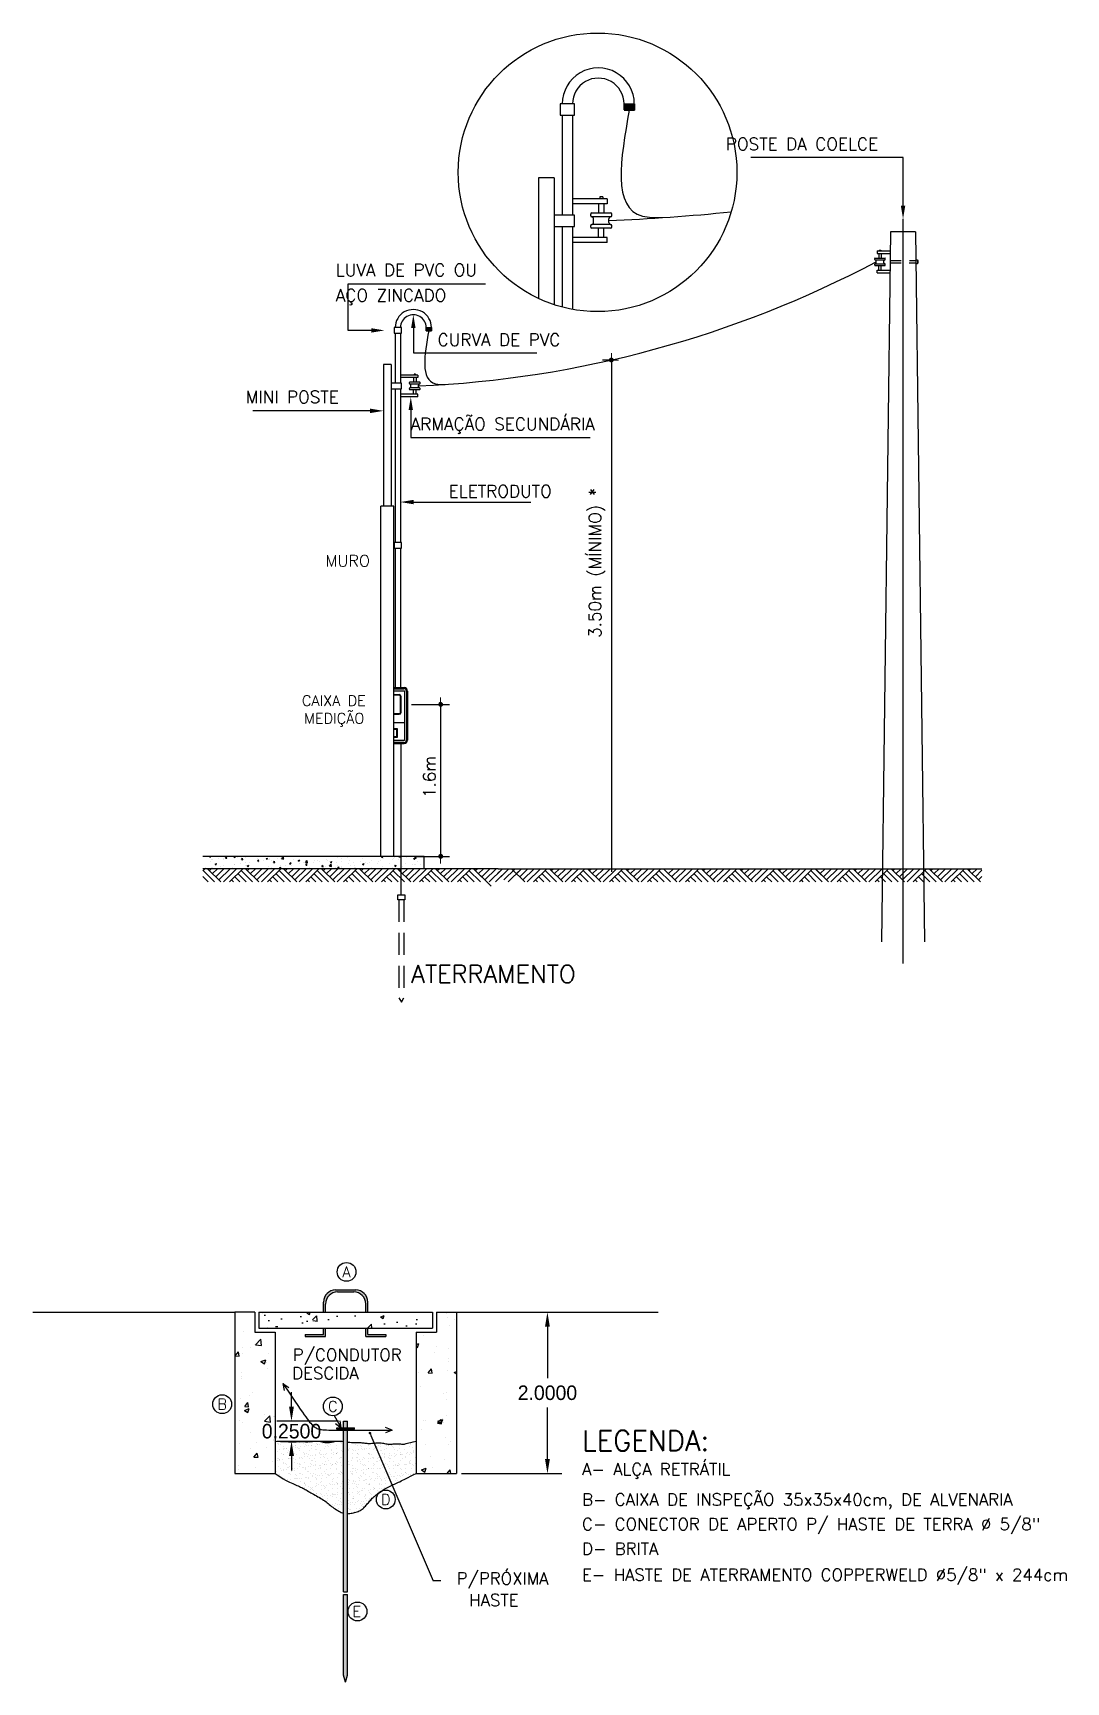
# Model space of a CAD drawing. Header units: millimetres. Extents: x -260 to 5539, y -1903 to 1459.
# Drawn here: x 2512.64 to 2525.44, y 785.87 to 806.3 of the extents above; entities that cross this region are included whole.
import ezdxf
from ezdxf.enums import TextEntityAlignment as Align

# ---------------------------------------------------------------- set-up
doc = ezdxf.new("R2010")
doc.units = ezdxf.units.MM
for name, pattern in [('CENTER2', [28.575, 19.05, -3.175, 3.175, -3.175]), ('DASHED2', [0.375, 0.25, -0.125]), ('HIDDEN2', [0.1875, 0.125, -0.0625])]:
    doc.linetypes.add(name, pattern=pattern)
for name, color, linetype in [('050', 7, 'Continuous'), ('A-PEN-W', 7, 'Continuous'), ('CABO50', 190, 'CABO50ESC100'), ('TEXTO', 7, 'Continuous')]:
    doc.layers.add(name, color=color, linetype=linetype)
doc.layers.add('COTAS', color=53, linetype='Continuous', lineweight=9)
doc.styles.add('ROMANS', font='romans.shx')
doc.styles.add('SIMPLEX', font='simplex.shx')
doc.linetypes.add('CABO50ESC100', pattern='A,0.4,-0.2,["+",Standard,S=0.2,R=0,X=-0.0666,Y=-0.1],-0.2', length=0.8)
doc.dimstyles.get("Standard").update_dxf_attribs({"dimtxt": 0.18, "dimasz": 0.18, "dimexe": 0.18, "dimexo": 0.0625, "dimgap": 0.09, "dimtad": 0, "dimtih": 1, "dimtoh": 1, "dimdec": 4, "dimzin": 0, "dimdsep": 46, "dimtxsty": 'Standard', "dimcen": 0.09, "dimadec": 0, "dimazin": 0, "dimtfac": 1, "dimtdec": 4, "dimtofl": 0, "dimtmove": 0, "dimatfit": 3, "dimfxl": 1, "dimtolj": 1, "dimtzin": 0, "dimarcsym": 0})

# ---------------------------------------------------------------- blocks, each defined once
blk = doc.blocks.new('*D27')
at = {"color": 0, "lineweight": -2}
for p, q in [((531.398, 261.51), (532.641, 261.51)), ((532.461, 261.33), (532.461, 260.69)), ((532.461, 259.69), (532.461, 260.33)), ((531.398, 259.51), (532.641, 259.51))]:
    blk.add_line(p, q, dxfattribs=at)
at = {"color": 0}
for points in [[(532.431, 261.33), (532.491, 261.33), (532.461, 261.51)], [(532.431, 259.69), (532.491, 259.69), (532.461, 259.51)]]:
    blk.add_solid(points, dxfattribs=at)
at = {"layer": 'Defpoints', "color": 0}
for p in [(531.335, 261.51), (531.335, 259.51), (532.461, 259.51)]:
    blk.add_point(p, dxfattribs=at)
at = {"color": 0, "insert": (532.461, 260.51), "char_height": 0.18, "attachment_point": 5}
blk.add_mtext('\\A1;2.0000', dxfattribs=at)
blk = doc.blocks.new('*D28')
at = {"color": 0, "lineweight": -2}
for p, q in [((529.289, 260.339), (529.289, 260.519)), ((529.873, 260.159), (529.109, 260.159)), ((529.873, 259.909), (529.109, 259.909)), ((529.289, 259.729), (529.289, 259.549))]:
    blk.add_line(p, q, dxfattribs=at)
at = {"color": 0}
for points in [[(529.259, 260.339), (529.319, 260.339), (529.289, 260.159)], [(529.259, 259.729), (529.319, 259.729), (529.289, 259.909)]]:
    blk.add_solid(points, dxfattribs=at)
at = {"layer": 'Defpoints', "color": 0}
for p in [(529.935, 260.159), (529.289, 259.909), (529.935, 259.909)]:
    blk.add_point(p, dxfattribs=at)
at = {"color": 0, "insert": (529.289, 260.034), "char_height": 0.18, "attachment_point": 5}
blk.add_mtext('\\A1;0.2500', dxfattribs=at)
blk = doc.blocks.new('DOT')
at = {"color": 0, "linetype": 'ByBlock'}
blk.add_line((-0.5, 0), (-1, 0), dxfattribs=at)
at = {"color": 0, "linetype": 'ByBlock', "const_width": 0.5}
blk.add_lwpolyline([(-0.25, 0, 1), (0.25, 0, 1)], format="xyb", close=True, dxfattribs=at)
blk = doc.blocks.new('*X26')
at = {"color": 0}
for p, q in [((234.6, -599.8), (234.6, -599.8)), ((244.2, -600.7), (244.2, -600.7)), ((252.1, -600.6), (252.1, -600.6)), ((258.8, -600.1), (258.8, -600.1)), ((259.8, -600.6), (259.8, -600.6)), ((267.9, -600.3), (267.9, -600.3)), ((275.3, -600.7), (275.3, -600.7)), ((275.7, -600.2), (275.7, -600.2)), ((277.7, -600.4), (277.7, -600.4)), ((281.8, -599.8), (281.8, -599.8)), ((282.4, -600), (282.4, -600)), ((283, -600.5), (283, -600.5)), ((283.3, -599.6), (283.3, -599.6)), ((283.4, -600.3), (283.4, -600.3)), ((234.4, -610.4), (234.4, -610.4)), ((234.9, -606), (234.9, -606)), ((235.8, -612.1), (235.8, -612.1)), ((236.1, -601), (236.1, -601)), ((236.3, -606.8), (236.3, -606.8)), ((236.5, -612.5), (236.5, -612.5)), ((236.9, -600.9), (236.9, -600.9)), ((237.2, -602.2), (237.2, -602.2)), ((237.3, -605.7), (237.3, -605.7)), ((238.1, -601.7), (238.1, -601.7)), ((239.3, -608.4), (239.3, -608.4)), ((240.2, -604.9), (240.2, -604.9)), ((240.4, -603.7), (240.4, -603.7)), ((240.5, -609.2), (240.5, -609.2)), ((240.6, -609.4), (240.6, -609.4)), ((240.8, -605.4), (240.8, -605.4)), ((241.4, -605.2), (241.4, -605.2)), ((242.7, -604.6), (242.7, -604.6)), ((243, -604.9), (243, -604.9)), ((243.4, -607.8), (243.4, -607.8)), ((244.2, -612.6), (244.2, -612.6)), ((244.4, -606.5), (244.4, -606.5)), ((244.6, -612.2), (244.6, -612.2)), ((245.1, -612.1), (245.1, -612.1)), ((245.4, -604.6), (245.4, -604.6)), ((245.7, -612.3), (245.7, -612.3)), ((246.2, -600.9), (246.2, -600.9)), ((246.4, -610.5), (246.4, -610.5)), ((246.9, -611), (246.9, -611)), ((247.5, -601.7), (247.5, -601.7)), ((248, -603.7), (248, -603.7)), ((248.2, -609.5), (248.2, -609.5)), ((248.2, -612), (248.2, -612)), ((248.6, -608.4), (248.6, -608.4)), ((249.2, -602.3), (249.2, -602.3)), ((249.5, -604.1), (249.5, -604.1)), ((249.8, -602.8), (249.8, -602.8)), ((249.9, -609.2), (249.9, -609.2)), ((251, -603.9), (251, -603.9)), ((252, -604.6), (252, -604.6)), ((252.2, -611.5), (252.2, -611.5)), ((252.3, -606.4), (252.3, -606.4)), ((252.4, -605.2), (252.4, -605.2)), ((252.5, -612.1), (252.5, -612.1)), ((253.5, -603.6), (253.5, -603.6)), ((253.8, -611.3), (253.8, -611.3)), ((254.4, -612.1), (254.4, -612.1)), ((255.4, -607.9), (255.4, -607.9)), ((255.5, -600.9), (255.5, -600.9)), ((255.9, -608.4), (255.9, -608.4)), ((256.1, -603.4), (256.1, -603.4)), ((256.2, -611), (256.2, -611)), ((256.3, -609.2), (256.3, -609.2)), ((256.8, -601.7), (256.8, -601.7)), ((257.6, -603), (257.6, -603)), ((258, -608.4), (258, -608.4)), ((258.5, -610.8), (258.5, -610.8)), ((259.1, -602.8), (259.1, -602.8)), ((259.2, -609.2), (259.2, -609.2)), ((259.9, -606.4), (259.9, -606.4)), ((260.1, -612.2), (260.1, -612.2)), ((260.3, -610.4), (260.3, -610.4)), ((261.4, -602.5), (261.4, -602.5)), ((261.4, -604.6), (261.4, -604.6)), ((261.6, -602.5), (261.6, -602.5)), ((261.9, -610.2), (261.9, -610.2)), ((263.8, -612.1), (263.8, -612.1)), ((264, -603.3), (264, -603.3)), ((264.2, -609.1), (264.2, -609.1)), ((264.3, -609.9), (264.3, -609.9)), ((264.4, -605.3), (264.4, -605.3)), ((264.9, -600.8), (264.9, -600.8)), ((265, -605.8), (265, -605.8)), ((265.6, -602), (265.6, -602)), ((266.1, -601.7), (266.1, -601.7)), ((267.2, -601.8), (267.2, -601.8)), ((267.3, -608.4), (267.3, -608.4)), ((267.6, -608.2), (267.6, -608.2)), ((268, -606.1), (268, -606.1)), ((268.2, -611.9), (268.2, -611.9)), ((268.4, -609.4), (268.4, -609.4)), ((268.6, -609.2), (268.6, -609.2)), ((269.6, -601.4), (269.6, -601.4)), ((270, -609.2), (270, -609.2)), ((270.6, -610.9), (270.6, -610.9)), ((270.7, -604.6), (270.7, -604.6)), ((271.1, -611.4), (271.1, -611.4)), ((271.7, -603.3), (271.7, -603.3)), ((271.9, -609.1), (271.9, -609.1)), ((272.4, -608.8), (272.4, -608.8)), ((273.1, -612.1), (273.1, -612.1)), ((273.4, -602.6), (273.4, -602.6)), ((273.7, -600.9), (273.7, -600.9)), ((274, -603.1), (274, -603.1)), ((274.2, -600.8), (274.2, -600.8)), ((275.5, -601.6), (275.5, -601.6)), ((275.9, -606), (275.9, -606)), ((276.1, -611.8), (276.1, -611.8)), ((276.5, -608.3), (276.5, -608.3)), ((276.6, -605.5), (276.6, -605.5)), ((276.6, -608.3), (276.6, -608.3)), ((277.9, -609.1), (277.9, -609.1)), ((278, -608.1), (278, -608.1)), ((279.6, -608.3), (279.6, -608.3)), ((279.8, -603), (279.8, -603)), ((280, -604.5), (280, -604.5)), ((280, -608.8), (280, -608.8)), ((280.1, -608.8), (280.1, -608.8)), ((280.5, -607.8), (280.5, -607.8)), ((282.5, -612.1), (282.5, -612.1)), ((282.7, -611.2), (282.7, -611.2)), ((283.6, -600.8), (283.6, -600.8)), ((283.6, -606), (283.6, -606)), ((283.8, -611.8), (283.8, -611.8)), ((284.5, -607.2), (284.5, -607.2)), ((284.8, -601.6), (284.8, -601.6)), ((234.5, -621.4), (234.5, -621.4)), ((234.8, -621.6), (234.8, -621.6)), ((234.8, -623.5), (234.8, -623.5)), ((235, -621.9), (235, -621.9)), ((236, -624.3), (236, -624.3)), ((236.1, -613.6), (236.1, -613.6)), ((236.7, -618.3), (236.7, -618.3)), ((236.9, -624.1), (236.9, -624.1)), ((237.3, -613.2), (237.3, -613.2)), ((237.6, -624.3), (237.6, -624.3)), ((237.7, -613.4), (237.7, -613.4)), ((237.9, -613.7), (237.9, -613.7)), ((238.2, -619.6), (238.2, -619.6)), ((238.9, -621), (238.9, -621)), ((240.1, -613.1), (240.1, -613.1)), ((240.4, -620.8), (240.4, -620.8)), ((240.5, -616.1), (240.5, -616.1)), ((240.7, -615.2), (240.7, -615.2)), ((240.9, -621), (240.9, -621)), ((241.7, -615.9), (241.7, -615.9)), ((242.9, -620.5), (242.9, -620.5)), ((243, -616.7), (243, -616.7)), ((243.5, -618.8), (243.5, -618.8)), ((244, -619.3), (244, -619.3)), ((244.1, -623.4), (244.1, -623.4)), ((244.8, -618), (244.8, -618)), ((245, -623.8), (245, -623.8)), ((245.4, -624.2), (245.4, -624.2)), ((246.7, -621.7), (246.7, -621.7)), ((246.9, -620), (246.9, -620)), ((247.5, -619.6), (247.5, -619.6)), ((248.4, -615.2), (248.4, -615.2)), ((248.5, -619.8), (248.5, -619.8)), ((248.6, -621), (248.6, -621)), ((249.5, -613.4), (249.5, -613.4)), ((249.6, -624.4), (249.6, -624.4)), ((250.2, -624.9), (250.2, -624.9)), ((250.9, -619.4), (250.9, -619.4)), ((251, -615.9), (251, -615.9)), ((252.3, -616.7), (252.3, -616.7)), ((252.5, -616.2), (252.5, -616.2)), ((252.7, -617.9), (252.7, -617.9)), ((252.8, -623.7), (252.8, -623.7)), ((253.1, -616.7), (253.1, -616.7)), ((253.5, -623.4), (253.5, -623.4)), ((254.7, -624.2), (254.7, -624.2)), ((255, -618.9), (255, -618.9)), ((255.7, -619.1), (255.7, -619.1)), ((256.5, -615), (256.5, -615)), ((256.6, -618.7), (256.6, -618.7)), ((256.7, -620.7), (256.7, -620.7)), ((256.9, -619.6), (256.9, -619.6)), ((258.7, -621.8), (258.7, -621.8)), ((259, -618.4), (259, -618.4)), ((259.2, -622.3), (259.2, -622.3)), ((260.3, -618), (260.3, -618)), ((260.4, -615.9), (260.4, -615.9)), ((260.5, -623.7), (260.5, -623.7)), ((261.5, -613.5), (261.5, -613.5)), ((261.6, -616.7), (261.6, -616.7)), ((261.8, -624.7), (261.8, -624.7)), ((262.1, -614), (262.1, -614)), ((262.8, -623.4), (262.8, -623.4)), ((263.1, -617.8), (263.1, -617.8)), ((264.1, -624.2), (264.1, -624.2)), ((264.4, -614.9), (264.4, -614.9)), ((264.6, -617.6), (264.6, -617.6)), ((264.6, -620.6), (264.6, -620.6)), ((264.7, -616.4), (264.7, -616.4)), ((265.8, -625.2), (265.8, -625.2)), ((266.2, -619.6), (266.2, -619.6)), ((267.1, -617.3), (267.1, -617.3)), ((267.4, -625), (267.4, -625)), ((267.7, -619.2), (267.7, -619.2)), ((268.2, -619.7), (268.2, -619.7)), ((268.4, -617.7), (268.4, -617.7)), ((268.6, -623.5), (268.6, -623.5)), ((269.7, -615.9), (269.7, -615.9)), ((269.8, -624.7), (269.8, -624.7)), ((270.8, -622.1), (270.8, -622.1)), ((271, -616.7), (271, -616.7)), ((271.2, -616.8), (271.2, -616.8)), ((272, -614.9), (272, -614.9)), ((272.1, -623.4), (272.1, -623.4)), ((272.2, -620.7), (272.2, -620.7)), ((272.7, -616.6), (272.7, -616.6)), ((273.4, -624.2), (273.4, -624.2)), ((273.7, -613.8), (273.7, -613.8)), ((273.8, -624.8), (273.8, -624.8)), ((273.9, -624.2), (273.9, -624.2)), ((274.4, -625.3), (274.4, -625.3)), ((275.2, -616.2), (275.2, -616.2)), ((275.5, -619.6), (275.5, -619.6)), ((275.5, -624), (275.5, -624)), ((276.3, -617.6), (276.3, -617.6)), ((276.5, -623.4), (276.5, -623.4)), ((276.7, -616.5), (276.7, -616.5)), ((277.3, -617), (277.3, -617)), ((277.9, -623.6), (277.9, -623.6)), ((279.1, -615.9), (279.1, -615.9)), ((279.2, -615.7), (279.2, -615.7)), ((279.9, -619.4), (279.9, -619.4)), ((280.1, -614.6), (280.1, -614.6)), ((280.3, -616.7), (280.3, -616.7)), ((280.3, -620.4), (280.3, -620.4)), ((280.8, -615.5), (280.8, -615.5)), ((281.5, -623.4), (281.5, -623.4)), ((282, -623.1), (282, -623.1)), ((282.8, -622.2), (282.8, -622.2)), ((282.8, -624.2), (282.8, -624.2)), ((283.2, -615.2), (283.2, -615.2)), ((283.4, -622.7), (283.4, -622.7)), ((283.6, -622.9), (283.6, -622.9)), ((284, -617.6), (284, -617.6)), ((284.1, -623.4), (284.1, -623.4)), ((284.9, -619.6), (284.9, -619.6)), ((240.6, -627.1), (240.6, -627.1)), ((240.6, -627.2), (240.6, -627.2)), ((241.1, -626.8), (241.1, -626.8)), ((241.2, -627.6), (241.2, -627.6)), ((243.2, -628.2), (243.2, -628.2)), ((245.2, -629.6), (245.2, -629.6)), ((245.6, -627.9), (245.6, -627.9)), ((248.8, -626.8), (248.8, -626.8)), ((249.7, -627.4), (249.7, -627.4)), ((249.9, -627.1), (249.9, -627.1)), ((251.3, -627.2), (251.3, -627.2)), ((252.8, -627.3), (252.8, -627.3)), ((253, -629.5), (253, -629.5)), ((253.7, -626.8), (253.7, -626.8)), ((255.8, -630.1), (255.8, -630.1)), ((255.9, -630.9), (255.9, -630.9)), ((256.3, -630.6), (256.3, -630.6)), ((256.5, -634.2), (256.5, -634.2)), ((256.9, -626.5), (256.9, -626.5)), ((257.1, -632.3), (257.1, -632.3)), ((257.2, -631.7), (257.2, -631.7)), ((257.8, -626.3), (257.8, -626.3)), ((259, -633), (259, -633)), ((259.3, -626.1), (259.3, -626.1)), ((259.3, -627.1), (259.3, -627.1)), ((260.5, -633.7), (260.5, -633.7)), ((260.7, -629.5), (260.7, -629.5)), ((260.9, -635.3), (260.9, -635.3)), ((261.7, -634.6), (261.7, -634.6)), ((261.8, -625.8), (261.8, -625.8)), ((261.9, -635.7), (261.9, -635.7)), ((262.1, -633.5), (262.1, -633.5)), ((262.5, -636.2), (262.5, -636.2)), ((264.5, -633.2), (264.5, -633.2)), ((264.7, -626.4), (264.7, -626.4)), ((264.8, -627.4), (264.8, -627.4)), ((264.9, -632.2), (264.9, -632.2)), ((265.2, -630.9), (265.2, -630.9)), ((265.4, -627.9), (265.4, -627.9)), ((266.5, -631.7), (266.5, -631.7)), ((268, -630.3), (268, -630.3)), ((268.6, -627.1), (268.6, -627.1)), ((268.6, -632.6), (268.6, -632.6)), ((268.8, -629.2), (268.8, -629.2)), ((269, -635), (269, -635)), ((270.2, -632.4), (270.2, -632.4)), ((271, -633.1), (271, -633.1)), ((271, -634.6), (271, -634.6)), ((271.5, -633.6), (271.5, -633.6)), ((272.4, -626.5), (272.4, -626.5)), ((272.6, -632.1), (272.6, -632.1)), ((272.6, -632.2), (272.6, -632.2)), ((274.1, -636), (274.1, -636)), ((274.6, -630.9), (274.6, -630.9)), ((275.8, -631.7), (275.8, -631.7)), ((276.7, -629.1), (276.7, -629.1)), ((276.7, -631.6), (276.7, -631.6)), ((276.8, -634.9), (276.8, -634.9)), ((277, -627.7), (277, -627.7)), ((278, -627.1), (278, -627.1)), ((278.3, -631.4), (278.3, -631.4)), ((280, -630.4), (280, -630.4)), ((280.4, -634.6), (280.4, -634.6)), ((280.5, -626.2), (280.5, -626.2)), ((280.5, -630.9), (280.5, -630.9)), ((280.7, -631), (280.7, -631)), ((280.7, -631.9), (280.7, -631.9)), ((283.1, -633.3), (283.1, -633.3)), ((283.9, -630.9), (283.9, -630.9)), ((284.3, -629.2), (284.3, -629.2)), ((284.5, -634.9), (284.5, -634.9)), ((284.8, -630.5), (284.8, -630.5)), ((285.2, -631.7), (285.2, -631.7)), ((265.1, -638), (265.1, -638)), ((265.1, -638.6), (265.1, -638.6)), ((267.3, -640.6), (267.3, -640.6)), ((267.7, -638.4), (267.7, -638.4)), ((268.1, -641.3), (268.1, -641.3)), ((268.6, -641.8), (268.6, -641.8)), ((268.9, -639.2), (268.9, -639.2)), ((269.2, -640.8), (269.2, -640.8)), ((271.4, -640), (271.4, -640)), ((272.8, -638), (272.8, -638)), ((272.9, -639.8), (272.9, -639.8)), ((273, -643.8), (273, -643.8)), ((273.5, -642.1), (273.5, -642.1)), ((275.4, -639.5), (275.4, -639.5)), ((275.7, -647.2), (275.7, -647.2)), ((277, -638.4), (277, -638.4)), ((277, -640.7), (277, -640.7)), ((277.1, -638.7), (277.1, -638.7)), ((277.2, -646.5), (277.2, -646.5)), ((277.7, -639.2), (277.7, -639.2)), ((278.1, -646.9), (278.1, -646.9)), ((278.3, -639.2), (278.3, -639.2)), ((279.4, -645.9), (279.4, -645.9)), ((279.5, -639), (279.5, -639)), ((280.3, -641.6), (280.3, -641.6)), ((280.7, -646.7), (280.7, -646.7)), ((280.9, -637.7), (280.9, -637.7)), ((281, -638.8), (281, -638.8)), ((281.1, -643.5), (281.1, -643.5)), ((281.3, -649.3), (281.3, -649.3)), ((282.2, -646.4), (282.2, -646.4)), ((282.8, -642.1), (282.8, -642.1)), ((283.3, -644.3), (283.3, -644.3)), ((283.5, -638.5), (283.5, -638.5)), ((283.8, -644.8), (283.8, -644.8)), ((283.8, -646.2), (283.8, -646.2)), ((284.7, -640.7), (284.7, -640.7)), ((284.9, -646.5), (284.9, -646.5)), ((285.2, -649.6), (285.2, -649.6)), ((285.1, -652.3), (285.1, -652.3))]:
    blk.add_line(p, q, dxfattribs=at)
blk = doc.blocks.new('*X25')
at = {"color": 0}
for p, q in [((311.6, -600.8), (311.6, -600.8)), ((334.6, -600.7), (334.6, -600.7)), ((337, -600.3), (337, -600.3)), ((288.5, -606.7), (288.5, -606.7)), ((288.6, -605.6), (288.6, -605.6)), ((289.1, -606.1), (289.1, -606.1)), ((289.4, -604.5), (289.4, -604.5)), ((291.7, -605.8), (291.7, -605.8)), ((291.8, -608.5), (291.8, -608.5)), ((291.8, -612), (291.8, -612)), ((291.9, -611.5), (291.9, -611.5)), ((292.6, -606.2), (292.6, -606.2)), ((292.9, -600.8), (292.9, -600.8)), ((294.2, -601.6), (294.2, -601.6)), ((294.2, -606), (294.2, -606)), ((294.7, -611.3), (294.7, -611.3)), ((295.3, -603), (295.3, -603)), ((295.3, -608.3), (295.3, -608.3)), ((295.3, -611.8), (295.3, -611.8)), ((295.5, -608.8), (295.5, -608.8)), ((296.6, -605.6), (296.6, -605.6)), ((296.6, -609.1), (296.6, -609.1)), ((297.6, -603), (297.6, -603)), ((298.2, -603.5), (298.2, -603.5)), ((298.7, -604.5), (298.7, -604.5)), ((299.5, -605.7), (299.5, -605.7)), ((299.7, -611.4), (299.7, -611.4)), ((300.7, -605.1), (300.7, -605.1)), ((300.8, -605.9), (300.8, -605.9)), ((301.1, -612), (301.1, -612)), ((302.3, -604.9), (302.3, -604.9)), ((303.4, -602.7), (303.4, -602.7)), ((303.5, -601.6), (303.5, -601.6)), ((303.5, -612.5), (303.5, -612.5)), ((303.6, -608.5), (303.6, -608.5)), ((303.8, -608.6), (303.8, -608.6)), ((304.3, -609.1), (304.3, -609.1)), ((304.7, -604.6), (304.7, -604.6)), ((304.7, -608.3), (304.7, -608.3)), ((305, -612.3), (305, -612.3)), ((305.9, -609.1), (305.9, -609.1)), ((306.9, -611.5), (306.9, -611.5)), ((307.2, -605.7), (307.2, -605.7)), ((307.4, -611.5), (307.4, -611.5)), ((307.5, -612), (307.5, -612)), ((308.1, -604.5), (308.1, -604.5)), ((308.8, -604), (308.8, -604)), ((309.8, -603.3), (309.8, -603.3)), ((310.3, -603.8), (310.3, -603.8)), ((310.5, -612), (310.5, -612)), ((311.3, -602.6), (311.3, -602.6)), ((311.4, -608.4), (311.4, -608.4)), ((311.5, -611.5), (311.5, -611.5)), ((312.8, -603.5), (312.8, -603.5)), ((312.8, -606), (312.8, -606)), ((312.9, -601.6), (312.9, -601.6)), ((313.1, -611.2), (313.1, -611.2)), ((313.3, -606.5), (313.3, -606.5)), ((314, -608.3), (314, -608.3)), ((315.3, -605.4), (315.3, -605.4)), ((315.3, -609.1), (315.3, -609.1)), ((315.5, -610.9), (315.5, -610.9)), ((315.5, -611.2), (315.5, -611.2)), ((315.9, -608.9), (315.9, -608.9)), ((316.8, -603), (316.8, -603)), ((317.4, -604.5), (317.4, -604.5)), ((318.4, -602.8), (318.4, -602.8)), ((318.9, -602.6), (318.9, -602.6)), ((318.9, -611.6), (318.9, -611.6)), ((319.1, -608.4), (319.1, -608.4)), ((319.5, -612.1), (319.5, -612.1)), ((319.6, -610.4), (319.6, -610.4)), ((319.8, -612), (319.8, -612)), ((320.8, -602.5), (320.8, -602.5)), ((321.2, -610.2), (321.2, -610.2)), ((321.8, -603.4), (321.8, -603.4)), ((322.2, -601.6), (322.2, -601.6)), ((322.3, -603.9), (322.3, -603.9)), ((323.2, -605.3), (323.2, -605.3)), ((323.4, -608.3), (323.4, -608.3)), ((323.4, -611.1), (323.4, -611.1)), ((323.6, -609.9), (323.6, -609.9)), ((324.6, -609.1), (324.6, -609.1)), ((324.9, -601.9), (324.9, -601.9)), ((325, -606.3), (325, -606.3)), ((326.5, -601.7), (326.5, -601.7)), ((326.8, -604.5), (326.8, -604.5)), ((327, -602.3), (327, -602.3)), ((327.2, -608.1), (327.2, -608.1)), ((327.7, -609.3), (327.7, -609.3)), ((327.9, -609), (327.9, -609)), ((328.5, -609.5), (328.5, -609.5)), ((329.2, -609.1), (329.2, -609.1)), ((329.2, -612), (329.2, -612)), ((330.8, -605.3), (330.8, -605.3)), ((331, -611.1), (331, -611.1)), ((331.1, -611.9), (331.1, -611.9)), ((331.5, -601.5), (331.5, -601.5)), ((331.7, -608.8), (331.7, -608.8)), ((332.7, -608.2), (332.7, -608.2)), ((334, -603.6), (334, -603.6)), ((334, -609), (334, -609)), ((334.9, -602.2), (334.9, -602.2)), ((335.1, -608), (335.1, -608)), ((335.8, -608.3), (335.8, -608.3)), ((336.1, -604.4), (336.1, -604.4)), ((337, -606.4), (337, -606.4)), ((337.3, -608.1), (337.3, -608.1)), ((337.5, -606.9), (337.5, -606.9)), ((338.5, -611.9), (338.5, -611.9)), ((338.9, -605), (338.9, -605)), ((339.1, -610.8), (339.1, -610.8)), ((288.4, -615.8), (288.4, -615.8)), ((288.9, -614.4), (288.9, -614.4)), ((288.9, -616.8), (288.9, -616.8)), ((289.7, -616.6), (289.7, -616.6)), ((290.1, -622), (290.1, -622)), ((290.8, -623.4), (290.8, -623.4)), ((291.3, -614.1), (291.3, -614.1)), ((291.6, -621.8), (291.6, -621.8)), ((291.9, -619.5), (291.9, -619.5)), ((292.1, -617.3), (292.1, -617.3)), ((292.1, -624.2), (292.1, -624.2)), ((292.2, -623.1), (292.2, -623.1)), ((292.4, -620), (292.4, -620)), ((294.1, -621.5), (294.1, -621.5)), ((294.2, -619.5), (294.2, -619.5)), ((295, -622.4), (295, -622.4)), ((295.4, -613.6), (295.4, -613.6)), ((295.7, -614.5), (295.7, -614.5)), ((295.9, -620.3), (295.9, -620.3)), ((296.9, -613.4), (296.9, -613.4)), ((297.8, -615.8), (297.8, -615.8)), ((297.9, -614.2), (297.9, -614.2)), ((298, -625.2), (298, -625.2)), ((298.2, -621), (298.2, -621)), ((299, -616.6), (299, -616.6)), ((299.4, -613.1), (299.4, -613.1)), ((299.7, -620.8), (299.7, -620.8)), ((299.9, -617.2), (299.9, -617.2)), ((300.1, -623), (300.1, -623)), ((300.2, -623.3), (300.2, -623.3)), ((300.9, -616.9), (300.9, -616.9)), ((301.4, -617.4), (301.4, -617.4)), ((301.4, -624.1), (301.4, -624.1)), ((302.2, -620.5), (302.2, -620.5)), ((303.6, -619.5), (303.6, -619.5)), ((303.8, -614.2), (303.8, -614.2)), ((304, -619.8), (304, -619.8)), ((304, -620), (304, -620)), ((306.2, -619.9), (306.2, -619.9)), ((307, -622.5), (307, -622.5)), ((307.1, -615.8), (307.1, -615.8)), ((307.6, -617.3), (307.6, -617.3)), ((307.6, -623), (307.6, -623)), ((307.8, -619.7), (307.8, -619.7)), ((307.8, -623), (307.8, -623)), ((308.4, -616.6), (308.4, -616.6)), ((309.5, -623.3), (309.5, -623.3)), ((309.9, -614.3), (309.9, -614.3)), ((310.2, -619.4), (310.2, -619.4)), ((310.5, -614.8), (310.5, -614.8)), ((310.8, -624.1), (310.8, -624.1)), ((311.6, -614.1), (311.6, -614.1)), ((311.8, -619.9), (311.8, -619.9)), ((312.9, -619.5), (312.9, -619.5)), ((313.1, -617.2), (313.1, -617.2)), ((314.3, -618.9), (314.3, -618.9)), ((315.7, -617), (315.7, -617)), ((315.9, -618.6), (315.9, -618.6)), ((315.9, -622.7), (315.9, -622.7)), ((316.1, -619.9), (316.1, -619.9)), ((316.4, -615.8), (316.4, -615.8)), ((316.6, -620.4), (316.6, -620.4)), ((317.7, -616.6), (317.7, -616.6)), ((318.3, -618.3), (318.3, -618.3)), ((318.9, -623.3), (318.9, -623.3)), ((319.2, -622.8), (319.2, -622.8)), ((319.3, -614.2), (319.3, -614.2)), ((319.5, -620), (319.5, -620)), ((320.1, -624.1), (320.1, -624.1)), ((322.1, -614.5), (322.1, -614.5)), ((322.3, -619.5), (322.3, -619.5)), ((322.4, -617.8), (322.4, -617.8)), ((323.5, -616.9), (323.5, -616.9)), ((323.7, -622.6), (323.7, -622.6)), ((323.9, -617.6), (323.9, -617.6)), ((325.1, -617.3), (325.1, -617.3)), ((325.1, -625.2), (325.1, -625.2)), ((325.6, -617.8), (325.6, -617.8)), ((325.8, -615.8), (325.8, -615.8)), ((326.4, -617.3), (326.4, -617.3)), ((326.7, -625), (326.7, -625)), ((327, -616.6), (327, -616.6)), ((327.4, -613.9), (327.4, -613.9)), ((327.6, -619.7), (327.6, -619.7)), ((328.2, -620.2), (328.2, -620.2)), ((328.2, -623.3), (328.2, -623.3)), ((329.1, -624.7), (329.1, -624.7)), ((329.5, -624.1), (329.5, -624.1)), ((330.5, -616.7), (330.5, -616.7)), ((331.2, -616.9), (331.2, -616.9)), ((331.2, -622.9), (331.2, -622.9)), ((331.4, -622.7), (331.4, -622.7)), ((331.6, -619.5), (331.6, -619.5)), ((331.8, -623.4), (331.8, -623.4)), ((332, -616.5), (332, -616.5)), ((333.2, -624.1), (333.2, -624.1)), ((334.1, -614.6), (334.1, -614.6)), ((334.5, -616.2), (334.5, -616.2)), ((334.6, -615.1), (334.6, -615.1)), ((334.8, -623.9), (334.8, -623.9)), ((335.1, -615.8), (335.1, -615.8)), ((335.3, -613.8), (335.3, -613.8)), ((335.4, -619.6), (335.4, -619.6)), ((336.4, -616.6), (336.4, -616.6)), ((337.2, -623.6), (337.2, -623.6)), ((337.3, -617.5), (337.3, -617.5)), ((337.5, -623.3), (337.5, -623.3)), ((338.5, -615.7), (338.5, -615.7)), ((288.4, -626.1), (288.4, -626.1)), ((288.6, -631.8), (288.6, -631.8)), ((288.8, -630), (288.8, -630)), ((289, -627.8), (289, -627.8)), ((289.6, -628.3), (289.6, -628.3)), ((289.7, -634.6), (289.7, -634.6)), ((291.5, -637.4), (291.5, -637.4)), ((292.2, -630.7), (292.2, -630.7)), ((292.4, -628.9), (292.4, -628.9)), ((292.6, -634.7), (292.6, -634.7)), ((292.8, -629.4), (292.8, -629.4)), ((293.3, -630.9), (293.3, -630.9)), ((294.4, -629.2), (294.4, -629.2)), ((294.5, -631.7), (294.5, -631.7)), ((295.1, -633.4), (295.1, -633.4)), ((295.6, -636.9), (295.6, -636.9)), ((295.7, -633.9), (295.7, -633.9)), ((296.1, -626.1), (296.1, -626.1)), ((296.2, -631.9), (296.2, -631.9)), ((296.7, -627.1), (296.7, -627.1)), ((296.8, -628.9), (296.8, -628.9)), ((297.2, -636.6), (297.2, -636.6)), ((298.3, -636.3), (298.3, -636.3)), ((298.6, -625.7), (298.6, -625.7)), ((299.1, -634.6), (299.1, -634.6)), ((299.6, -636.3), (299.6, -636.3)), ((300.3, -628.8), (300.3, -628.8)), ((300.5, -634.6), (300.5, -634.6)), ((300.9, -628.4), (300.9, -628.4)), ((301.2, -628.1), (301.2, -628.1)), ((302.5, -628.2), (302.5, -628.2)), ((302.6, -630.8), (302.6, -630.8)), ((303.7, -635.8), (303.7, -635.8)), ((303.9, -631.7), (303.9, -631.7)), ((304.2, -625.8), (304.2, -625.8)), ((304.2, -630.8), (304.2, -630.8)), ((304.3, -631.6), (304.3, -631.6)), ((304.5, -637.4), (304.5, -637.4)), ((304.7, -631.3), (304.7, -631.3)), ((304.9, -627.9), (304.9, -627.9)), ((305.2, -635.6), (305.2, -635.6)), ((306, -627), (306, -627)), ((307.3, -633.7), (307.3, -633.7)), ((307.7, -635.3), (307.7, -635.3)), ((308, -628.8), (308, -628.8)), ((308.2, -634.6), (308.2, -634.6)), ((308.4, -634.6), (308.4, -634.6)), ((309, -627.3), (309, -627.3)), ((310.2, -625.4), (310.2, -625.4)), ((310.3, -636.4), (310.3, -636.4)), ((310.6, -627.1), (310.6, -627.1)), ((310.9, -636.9), (310.9, -636.9)), ((311.8, -634.7), (311.8, -634.7)), ((311.9, -630.8), (311.9, -630.8)), ((312, -625.7), (312, -625.7)), ((312.2, -631.5), (312.2, -631.5)), ((313, -626.8), (313, -626.8)), ((313.2, -628.2), (313.2, -628.2)), ((313.2, -631.6), (313.2, -631.6)), ((313.3, -634.5), (313.3, -634.5)), ((313.7, -628.7), (313.7, -628.7)), ((315.3, -627), (315.3, -627)), ((315.8, -634.2), (315.8, -634.2)), ((316.1, -628.5), (316.1, -628.5)), ((316.3, -631.1), (316.3, -631.1)), ((316.3, -634.3), (316.3, -634.3)), ((317.1, -626.3), (317.1, -626.3)), ((318.6, -626.1), (318.6, -626.1)), ((319.7, -625.7), (319.7, -625.7)), ((319.9, -631.5), (319.9, -631.5)), ((321.1, -625.7), (321.1, -625.7)), ((321.3, -630.8), (321.3, -630.8)), ((322.2, -625.5), (322.2, -625.5)), ((322.8, -626), (322.8, -626)), ((323.9, -628.4), (323.9, -628.4)), ((324.7, -627), (324.7, -627)), ((325.4, -628.4), (325.4, -628.4)), ((327.8, -625.5), (327.8, -625.5)), ((334.4, -625.8), (334.4, -625.8)), ((288.8, -637.6), (288.8, -637.6)), ((288.8, -645.9), (288.8, -645.9)), ((288.9, -643.4), (288.9, -643.4)), ((289.1, -637.7), (289.1, -637.7)), ((289.1, -649.2), (289.1, -649.2)), ((289.3, -639), (289.3, -639)), ((290, -646.7), (290, -646.7)), ((290.3, -645.3), (290.3, -645.3)), ((291.9, -645.1), (291.9, -645.1)), ((292.2, -642.1), (292.2, -642.1)), ((292.3, -641.7), (292.3, -641.7)), ((292.8, -640.4), (292.8, -640.4)), ((292.8, -642.2), (292.8, -642.2)), ((293, -646.2), (293, -646.2)), ((294.3, -644.8), (294.3, -644.8)), ((294.6, -649.6), (294.6, -649.6)), ((295.4, -644.6), (295.4, -644.6)), ((295.7, -638.4), (295.7, -638.4)), ((296.4, -637.7), (296.4, -637.7)), ((296.6, -643.4), (296.6, -643.4)), ((296.8, -649.2), (296.8, -649.2)), ((296.9, -639.2), (296.9, -639.2)), ((298.1, -645.9), (298.1, -645.9)), ((298.4, -644.3), (298.4, -644.3)), ((298.4, -647.3), (298.4, -647.3)), ((299, -647.8), (299, -647.8)), ((299.4, -646.7), (299.4, -646.7)), ((299.9, -644), (299.9, -644)), ((300.7, -640.3), (300.7, -640.3)), ((300.9, -646.1), (300.9, -646.1)), ((301.3, -639.1), (301.3, -639.1)), ((301.5, -642.1), (301.5, -642.1)), ((301.8, -639.6), (301.8, -639.6)), ((302.4, -643.7), (302.4, -643.7)), ((304.5, -642), (304.5, -642)), ((304.7, -643.1), (304.7, -643.1)), ((305, -638.4), (305, -638.4)), ((306.3, -639.2), (306.3, -639.2)), ((289, -653.3), (289, -653.3)), ((289.4, -650), (289.4, -650)), ((290, -650.5), (290, -650.5)), ((293.2, -652), (293.2, -652))]:
    blk.add_line(p, q, dxfattribs=at)
blk = doc.blocks.new('*X24')
at = {"color": 0}
for p, q in [((361.6, -504.8), (361.6, -504.8)), ((362.3, -507.8), (362.3, -507.8)), ((363.8, -513.6), (363.8, -513.6)), ((367.6, -509.3), (367.6, -509.3)), ((210.6, -517.9), (210.6, -517.9)), ((219.7, -527.7), (223.6, -523.6)), ((224.2, -528.4), (223.6, -523.6)), ((339.3, -527.5), (341.2, -526.8)), ((340.2, -529.8), (341.2, -526.8)), ((344.4, -520.7), (344.4, -520.7)), ((204.7, -535.9), (207.1, -533.1)), ((204.7, -535.9), (207.7, -536.2)), ((207.7, -536.2), (207.1, -533.1)), ((210, -530), (210, -530)), ((210, -534.5), (210, -534.5)), ((215.8, -529.8), (215.8, -529.8)), ((219.1, -527.7), (219.1, -527.7)), ((219.7, -527.7), (224.2, -528.4)), ((222.6, -528.4), (222.6, -528.4)), ((223.8, -540.3), (227.3, -538.9)), ((226.3, -541.9), (227.3, -538.9)), ((229.6, -534.4), (229.6, -534.4)), ((339.3, -529.2), (340.2, -529.8)), ((352.5, -533.3), (352.5, -533.3)), ((354.4, -529), (354.4, -529)), ((363.2, -530.2), (363.2, -530.2)), ((363.5, -538.2), (363.5, -538.2)), ((209.4, -548.1), (209.4, -548.1)), ((209.4, -551.2), (209.4, -551.2)), ((223.8, -540.3), (226.3, -541.9)), ((227.8, -540.8), (227.8, -540.8)), ((228.3, -545.6), (228.3, -545.6)), ((341.2, -548.7), (341.2, -548.7)), ((348.2, -548.5), (350.6, -545.6)), ((348.2, -548.5), (351.2, -548.8)), ((351.2, -548.8), (350.6, -545.6)), ((362.6, -546.9), (362.6, -546.9)), ((363.1, -540.1), (363.1, -540.1)), ((367.5, -548.3), (369.3, -547.6)), ((367.5, -548.3), (369.3, -549.4)), ((209.1, -553.1), (209.1, -553.1)), ((217.7, -563.3), (217.7, -563.3)), ((342.6, -558.8), (342.6, -558.8)), ((362, -563.5), (362, -563.5)), ((208.8, -567.8), (208.8, -567.8)), ((211.6, -576.5), (215.1, -575.2)), ((211.7, -573.6), (214.1, -570.7)), ((211.7, -573.6), (214.6, -573.8)), ((214.6, -573.8), (214.1, -570.7)), ((214.1, -578.2), (215.1, -575.2)), ((215.2, -565.3), (215.2, -565.3)), ((234.1, -564.6), (234.1, -564.6)), ((359.7, -564.3), (359.7, -564.3)), ((361.4, -568.1), (361.4, -568.1)), ((208.2, -584.4), (208.2, -584.4)), ((209.9, -585.4), (209.9, -585.4)), ((211.6, -576.5), (214.1, -578.2)), ((226.1, -579.8), (226.1, -579.8)), ((226.4, -584.6), (230.3, -580.6)), ((226.4, -584.6), (230.8, -585.3)), ((230.8, -585.3), (230.3, -580.6)), ((233.4, -581.2), (233.4, -581.2)), ((233.6, -580.9), (233.6, -580.9)), ((344.3, -584.1), (344.3, -584.1)), ((346.5, -584), (346.5, -584)), ((355.1, -586.1), (357.5, -583.2)), ((355.1, -586.1), (358.1, -586.4)), ((355.4, -584.5), (358.9, -583.2)), ((355.4, -584.5), (357.8, -586.2)), ((358.1, -586.4), (357.5, -583.2)), ((357.8, -586.2), (358.9, -583.2)), ((359, -582.3), (359, -582.3)), ((359.5, -585.4), (359.5, -585.4)), ((361.4, -580.1), (361.4, -580.1)), ((215.7, -593.1), (215.7, -593.1)), ((220.5, -600.6), (220.5, -600.6)), ((232.8, -597.9), (232.8, -597.9)), ((233, -598.9), (233, -598.9)), ((343.4, -591), (343.4, -591)), ((360.8, -596.8), (360.8, -596.8)), ((364.8, -599.6), (364.8, -599.6)), ((207.6, -601.1), (207.6, -601.1)), ((216.1, -605.2), (216.1, -605.2)), ((218.6, -611.2), (221, -608.3)), ((218.6, -611.2), (221.6, -611.4)), ((221.6, -611.4), (221, -608.3)), ((227.6, -604.1), (227.6, -604.1)), ((345.9, -602.1), (345.9, -602.1)), ((349.6, -610.8), (349.6, -610.8)), ((363.4, -601.6), (363.4, -601.6)), ((207, -617.7), (207, -617.7)), ((207.3, -620.3), (207.3, -620.3)), ((219.8, -618.7), (219.8, -618.7)), ((232.2, -614.5), (232.2, -614.5)), ((343.2, -620.8), (346.7, -619.4)), ((343.2, -620.8), (345.7, -622.5)), ((345.7, -622.5), (346.7, -619.4)), ((351.7, -619.3), (351.7, -619.3)), ((360.2, -613.4), (360.2, -613.4)), ((362.2, -623.5), (364.5, -620.8)), ((364.9, -623.5), (364.5, -620.8))]:
    blk.add_line(p, q, dxfattribs=at)
blk = doc.blocks.new('*U23')
at = {"layer": 'COTAS', "linetype": 'Continuous'}
for points in [[(-30, 7), (-29, -10), (-29, 10)], [(-30, 3), (-30, -7), (-30, 7)], [(-29, -10), (-30, 7), (-30, -7)], [(-30, 0), (-30, -3), (-30, 3)], [(-30, -7), (-30, 3), (-30, -3)], [(-29, 10), (-27, -13), (-27, 13)], [(-27, -13), (-29, 10), (-29, -10)], [(-27, 13), (-26, -16), (-26, 16)], [(-26, -16), (-27, 13), (-27, -13)], [(-26, 16), (-24, -19), (-24, 19)], [(-24, -19), (-26, 16), (-26, -16)], [(-24, 19), (-22, -22), (-22, 22)], [(-22, -22), (-24, 19), (-24, -19)], [(-22, 22), (-19, -24), (-19, 24)], [(-19, -24), (-22, 22), (-22, -22)], [(-19, 24), (-16, -26), (-16, 26)], [(-16, -26), (-19, 24), (-19, -24)], [(-16, 26), (-13, -27), (-13, 27)], [(-13, -27), (-16, 26), (-16, -26)], [(-13, 27), (-10, -29), (-10, 29)], [(-10, -29), (-13, 27), (-13, -27)], [(-10, 29), (-7, -30), (-7, 30)], [(-7, -30), (-10, 29), (-10, -29)], [(-3, -30), (-7, 30), (-7, -30)], [(-7, 30), (-3, -30), (-3, 30)], [(0, -30), (-3, 30), (-3, -30)], [(-3, 30), (0, -30), (0, 30)], [(3, -30), (0, 30), (0, -30)], [(0, 30), (3, -30), (3, 30)], [(7, -30), (3, 30), (3, -30)], [(3, 30), (7, -30), (7, 30)], [(10, -29), (7, 30), (7, -30)], [(7, 30), (10, -29), (10, 29)], [(13, -27), (10, 29), (10, -29)], [(10, 29), (13, -27), (13, 27)], [(16, -26), (13, 27), (13, -27)], [(13, 27), (16, -26), (16, 26)], [(19, -24), (16, 26), (16, -26)], [(16, 26), (19, -24), (19, 24)], [(22, -22), (19, 24), (19, -24)], [(19, 24), (22, -22), (22, 22)], [(24, -19), (22, 22), (22, -22)], [(22, 22), (24, -19), (24, 19)], [(26, -16), (24, 19), (24, -19)], [(24, 19), (26, -16), (26, 16)], [(27, -13), (26, 16), (26, -16)], [(26, 16), (27, -13), (27, 13)], [(29, -10), (27, 13), (27, -13)], [(27, 13), (29, -10), (29, 10)], [(30, -7), (29, 10), (29, -10)], [(29, 10), (30, -7), (30, 7)], [(30, -3), (30, 7), (30, -7)], [(30, 7), (30, -3), (30, 3)], [(30, 0), (30, 3), (30, -3)]]:
    blk.add_solid(points, dxfattribs=at)
blk = doc.blocks.new('ED1')
at = {"layer": 'COTAS'}
for p, q in [((0, 30.496), (0, 105.496)), ((30.496, 0), (105.496, 0)), ((0, -105.496), (0, -30.496))]:
    blk.add_line(p, q, dxfattribs=at)
blk.add_circle((0, 0), 30.496, dxfattribs=at)
at = {"layer": 'COTAS', "linetype": 'Continuous'}
blk.add_blockref('*U23', (0, 0), dxfattribs=at)
blk = doc.blocks.new('Esquema de Ligação')
at = {"layer": 'CABO50', "color": 7, "ltscale": 0.8}
blk.add_line((2.175, -0.437), (2.175, 1.281), dxfattribs=at)
at = {"layer": 'Defpoints', "color": 0, "linetype": 'ByBlock'}
for p in [(4.415, 7.363), (7.623, 6.822), (2.314, 5.413)]:
    blk.add_point(p, dxfattribs=at)
at = {"layer": 'Defpoints', "color": 7, "linetype": 'ByBlock'}
blk.add_point((2.621, 1.725), dxfattribs=at)
blk.add_point((2.621, 1.725), dxfattribs=at)
at = {"layer": 'TEXTO'}
for p, q in [((3.978, 8.541), (3.978, 8.413)), ((4.142, 8.541), (3.978, 8.541)), ((4.142, 8.413), (4.142, 8.541)), ((4.821, 8.54), (4.821, 8.471)), ((3.978, 8.413), (4.142, 8.413)), ((3.732, 7.701), (3.732, 6.333)), ((3.912, 7.701), (3.732, 7.701)), ((3.912, 7.701), (3.912, 6.261)), ((4.511, 7.464), (4.119, 7.464)), ((4.511, 7.405), (4.119, 7.405)), ((4.552, 7.302), (4.336, 7.302)), ((4.415, 7.405), (4.415, 7.302)), ((4.461, 7.484), (4.429, 7.484)), ((4.429, 7.484), (4.429, 7.464)), ((4.461, 7.484), (4.461, 7.464)), ((4.473, 7.405), (4.473, 7.302)), ((4.511, 7.464), (4.511, 7.405)), ((4.142, 7.276), (3.912, 7.276)), ((3.912, 7.148), (4.142, 7.148)), ((4.142, 7.148), (4.142, 7.276)), ((4.325, 7.271), (4.325, 7.291)), ((4.325, 7.141), (4.325, 7.16)), ((4.552, 7.26), (4.336, 7.26)), ((4.552, 7.171), (4.336, 7.171)), ((4.552, 7.129), (4.336, 7.129)), ((4.357, 7.194), (4.357, 7.237)), ((4.415, 7.026), (4.415, 7.129)), ((4.473, 7.026), (4.473, 7.129)), ((4.532, 7.194), (4.532, 7.237)), ((4.563, 7.271), (4.563, 7.291)), ((4.563, 7.141), (4.563, 7.16)), ((4.511, 7.026), (4.119, 7.026)), ((4.511, 6.968), (4.119, 6.968)), ((4.511, 6.968), (4.511, 7.026)), ((7.728, 7.089), (7.625, -0.967)), ((8.011, 7.089), (7.728, 7.089)), ((8.011, 7.089), (8.114, -0.967)), ((7.549, 6.776), (7.549, 6.786)), ((7.554, 6.791), (7.662, 6.791)), ((7.554, 6.77), (7.662, 6.77)), ((7.564, 6.737), (7.564, 6.759)), ((7.575, 6.872), (7.726, 6.872)), ((7.575, 6.872), (7.575, 6.843)), ((7.575, 6.843), (7.726, 6.843)), ((7.594, 6.843), (7.594, 6.791)), ((7.6, 6.882), (7.6, 6.872)), ((7.6, 6.882), (7.616, 6.882)), ((7.616, 6.882), (7.616, 6.872)), ((7.623, 6.843), (7.623, 6.791)), ((7.652, 6.737), (7.652, 6.759)), ((7.668, 6.776), (7.668, 6.786)), ((8.017, 6.77), (8.035, 6.77)), ((8.017, 6.727), (8.017, 6.77)), ((8.035, 6.77), (8.035, 6.727)), ((8.042, 6.735), (8.042, 6.762)), ((7.549, 6.711), (7.549, 6.72)), ((7.554, 6.726), (7.662, 6.726)), ((7.554, 6.705), (7.662, 6.705)), ((7.575, 6.653), (7.719, 6.653)), ((7.575, 6.624), (7.575, 6.653)), ((7.575, 6.624), (7.724, 6.624)), ((7.594, 6.653), (7.594, 6.705)), ((7.623, 6.653), (7.623, 6.705)), ((7.668, 6.711), (7.668, 6.72)), ((8.035, 6.727), (8.017, 6.727)), ((2.095, 6.002), (2.095, 5.938)), ((2.177, 6.002), (2.095, 6.002)), ((2.177, 5.938), (2.177, 6.002)), ((2.517, 6.002), (2.517, 5.967)), ((2.095, 5.938), (2.177, 5.938)), ((4.56, 5.634), (4.56, -0.175)), ((1.972, 5.582), (1.972, 3.975)), ((2.062, 5.582), (1.972, 5.582)), ((2.062, 5.582), (2.062, 3.975)), ((2.362, 5.463), (2.166, 5.463)), ((2.362, 5.434), (2.166, 5.434)), ((2.314, 5.434), (2.314, 5.382)), ((2.321, 5.473), (2.321, 5.463)), ((2.337, 5.473), (2.321, 5.473)), ((2.337, 5.473), (2.337, 5.463)), ((2.343, 5.434), (2.343, 5.382)), ((2.362, 5.463), (2.362, 5.434)), ((2.177, 5.37), (2.062, 5.37)), ((2.062, 5.306), (2.177, 5.306)), ((2.362, 5.245), (2.166, 5.245)), ((2.177, 5.306), (2.177, 5.37)), ((2.269, 5.367), (2.269, 5.377)), ((2.269, 5.302), (2.269, 5.312)), ((2.382, 5.382), (2.274, 5.382)), ((2.382, 5.361), (2.274, 5.361)), ((2.382, 5.317), (2.274, 5.317)), ((2.382, 5.296), (2.274, 5.296)), ((2.285, 5.329), (2.285, 5.35)), ((2.314, 5.245), (2.314, 5.296)), ((2.343, 5.245), (2.343, 5.296)), ((2.362, 5.215), (2.362, 5.245)), ((2.372, 5.329), (2.372, 5.35)), ((2.388, 5.367), (2.388, 5.377)), ((2.388, 5.302), (2.388, 5.312)), ((2.362, 5.215), (2.166, 5.215)), ((1.942, 0), (1.942, 3.975)), ((2.092, 3.975), (1.942, 3.975)), ((2.092, 0), (2.092, 3.975)), ((2.095, 3.564), (2.095, 3.5)), ((2.177, 3.564), (2.095, 3.564)), ((2.177, 3.5), (2.177, 3.564)), ((2.095, 3.5), (2.177, 3.5)), ((2.621, 1.725), (2.621, 0.001)), ((2.436, 0), (-0.076, 0)), ((-0.003, -0.003), (0, 0)), ((0.012, -0.005), (0.011, 0)), ((0.275, -0.005), (0.287, 0)), ((0.287, -0.013), (0.292, 0)), ((1.948, -0.004), (1.96, 0)), ((1.961, -0.013), (1.965, 0)), ((2.148, -0.004), (2.151, 0)), ((2.163, -0.005), (2.162, 0)), ((2.436, -0.139), (2.436, 0)), ((3.273, -0.139), (-0.076, -0.139)), ((-0.076, -0.162), (-0.054, -0.139)), ((0.056, -0.289), (-0.074, -0.159)), ((-0.047, -0.128), (-0.047, -0.128)), ((-0.046, -0.004), (-0.046, -0.004)), ((-0.033, -0.133), (-0.033, -0.133)), ((0.127, -0.289), (-0.023, -0.139)), ((-0.003, -0.003), (0.012, -0.005)), ((-0.002, -0.159), (0.018, -0.139)), ((0.015, -0.06), (0.015, -0.06)), ((0.021, -0.125), (0.021, -0.125)), ((0.024, -0.04), (0.024, -0.04)), ((0.03, -0.124), (0.03, -0.124)), ((0.033, -0.033), (0.033, -0.033)), ((0.034, -0.195), (0.09, -0.139)), ((0.061, -0.087), (0.079, -0.08)), ((0.061, -0.087), (0.074, -0.095)), ((0.07, -0.231), (0.162, -0.139)), ((0.074, -0.095), (0.079, -0.08)), ((0.089, -0.134), (0.089, -0.134)), ((0.097, -0.024), (0.097, -0.024)), ((0.106, -0.267), (0.234, -0.139)), ((0.126, -0.112), (0.126, -0.112)), ((0.138, -0.004), (0.138, -0.004)), ((0.153, -0.106), (0.153, -0.106)), ((0.156, -0.021), (0.156, -0.021)), ((0.156, -0.289), (0.306, -0.139)), ((0.163, -0.034), (0.163, -0.034)), ((0.179, -0.019), (0.192, -0.005)), ((0.179, -0.019), (0.194, -0.021)), ((0.194, -0.021), (0.191, -0.005)), ((0.193, -0.012), (0.193, -0.012)), ((0.227, -0.289), (0.377, -0.139)), ((0.26, -0.123), (0.26, -0.123)), ((0.274, -0.01), (0.274, -0.01)), ((0.275, -0.005), (0.287, -0.013)), ((0.283, -0.088), (0.283, -0.088)), ((0.286, -0.003), (0.286, -0.003)), ((0.287, -0.091), (0.287, -0.091)), ((0.312, -0.009), (0.312, -0.009)), ((0.35, -0.082), (0.35, -0.082)), ((0.487, -0.289), (0.357, -0.159)), ((0.361, -0.035), (0.377, -0.037)), ((0.362, -0.035), (0.374, -0.021)), ((0.377, -0.037), (0.374, -0.021)), ((0.558, -0.289), (0.408, -0.139)), ((0.409, -0.098), (0.409, -0.098)), ((0.41, -0.016), (0.41, -0.016)), ((0.412, -0.071), (0.412, -0.071)), ((0.426, -0.107), (0.439, -0.116)), ((0.427, -0.107), (0.444, -0.1)), ((0.429, -0.159), (0.449, -0.139)), ((0.439, -0.116), (0.444, -0.1)), ((0.447, -0.07), (0.447, -0.07)), ((0.465, -0.195), (0.521, -0.139)), ((0.501, -0.231), (0.593, -0.139)), ((0.537, -0.267), (0.665, -0.139)), ((0.54, -0.137), (0.54, -0.137)), ((0.543, -0.052), (0.543, -0.052)), ((0.544, -0.051), (0.556, -0.037)), ((0.544, -0.051), (0.559, -0.053)), ((0.545, -0.021), (0.545, -0.021)), ((0.559, -0.053), (0.556, -0.037)), ((0.557, -0.072), (0.557, -0.072)), ((0.587, -0.289), (0.737, -0.139)), ((0.607, -0.048), (0.607, -0.048)), ((0.64, -0.025), (0.658, -0.018)), ((0.64, -0.025), (0.653, -0.034)), ((0.653, -0.034), (0.658, -0.018)), ((0.658, -0.289), (0.808, -0.139)), ((0.671, -0.04), (0.671, -0.04)), ((0.671, -0.119), (0.671, -0.119)), ((0.674, -0.034), (0.674, -0.034)), ((0.681, -0.027), (0.681, -0.027)), ((0.7, -0.128), (0.7, -0.128)), ((0.705, -0.047), (0.705, -0.047)), ((0.726, -0.067), (0.738, -0.053)), ((0.726, -0.067), (0.741, -0.068)), ((0.741, -0.069), (0.738, -0.053)), ((0.767, -0.027), (0.767, -0.027)), ((0.918, -0.289), (0.788, -0.159)), ((0.792, -0.127), (0.809, -0.121)), ((0.792, -0.127), (0.804, -0.136)), ((0.799, -0.103), (0.799, -0.103)), ((0.802, -0.018), (0.802, -0.018)), ((0.804, -0.136), (0.809, -0.121)), ((0.816, -0.033), (0.816, -0.033)), ((0.817, -0.025), (0.837, -0.005)), ((0.817, -0.025), (0.839, -0.029)), ((0.839, -0.029), (0.837, -0.005)), ((0.99, -0.289), (0.84, -0.139)), ((0.853, -0.021), (0.853, -0.021)), ((0.86, -0.106), (0.86, -0.106)), ((0.86, -0.159), (0.88, -0.139)), ((0.896, -0.195), (0.952, -0.139)), ((0.908, -0.083), (0.92, -0.068)), ((0.908, -0.083), (0.923, -0.084)), ((0.923, -0.085), (0.92, -0.069)), ((0.924, -0.098), (0.924, -0.098)), ((0.927, -0.006), (0.927, -0.006)), ((0.931, -0.084), (0.931, -0.084)), ((0.932, -0.231), (1.024, -0.139)), ((0.952, -0.039), (0.952, -0.039)), ((0.968, -0.267), (1.096, -0.139)), ((1.005, -0.046), (1.023, -0.039)), ((1.005, -0.046), (1.018, -0.054)), ((1.018, -0.054), (1.023, -0.039)), ((1.018, -0.289), (1.168, -0.139)), ((1.02, -0.085), (1.02, -0.085)), ((1.061, -0.066), (1.061, -0.066)), ((1.088, -0.044), (1.088, -0.044)), ((1.088, -0.067), (1.108, -0.047)), ((1.088, -0.068), (1.11, -0.071)), ((1.09, -0.099), (1.103, -0.084)), ((1.09, -0.099), (1.105, -0.1)), ((1.09, -0.289), (1.24, -0.139)), ((1.105, -0.101), (1.102, -0.085)), ((1.11, -0.071), (1.108, -0.047)), ((1.139, -0.122), (1.139, -0.122)), ((1.181, -0.064), (1.181, -0.064)), ((1.187, -0.134), (1.187, -0.134)), ((1.19, -0.05), (1.19, -0.05)), ((1.349, -0.289), (1.219, -0.159)), ((1.223, -0.05), (1.223, -0.05)), ((1.244, -0.056), (1.244, -0.056)), ((1.421, -0.289), (1.271, -0.139)), ((1.272, -0.115), (1.285, -0.1)), ((1.272, -0.115), (1.288, -0.116)), ((1.288, -0.116), (1.285, -0.101)), ((1.287, -0.097), (1.287, -0.097)), ((1.291, -0.159), (1.311, -0.139)), ((1.319, -0.115), (1.319, -0.115)), ((1.322, -0.031), (1.322, -0.031)), ((1.327, -0.195), (1.383, -0.139)), ((1.34, -0.043), (1.34, -0.043)), ((1.359, -0.056), (1.359, -0.056)), ((1.359, -0.11), (1.379, -0.089)), ((1.359, -0.11), (1.382, -0.113)), ((1.363, -0.231), (1.455, -0.139)), ((1.37, -0.066), (1.388, -0.059)), ((1.37, -0.066), (1.383, -0.074)), ((1.382, -0.113), (1.379, -0.089)), ((1.383, -0.074), (1.388, -0.059)), ((1.399, -0.267), (1.527, -0.139)), ((1.434, -0.122), (1.434, -0.122)), ((1.435, -0.071), (1.435, -0.071)), ((1.449, -0.097), (1.449, -0.097)), ((1.449, -0.289), (1.599, -0.139)), ((1.452, -0.013), (1.452, -0.013)), ((1.455, -0.131), (1.467, -0.116)), ((1.455, -0.131), (1.47, -0.132)), ((1.47, -0.132), (1.467, -0.116)), ((1.494, -0.061), (1.494, -0.061)), ((1.496, -0.127), (1.496, -0.127)), ((1.498, -0.114), (1.498, -0.114)), ((1.501, -0.022), (1.501, -0.022)), ((1.521, -0.289), (1.671, -0.139)), ((1.564, -0.014), (1.564, -0.014)), ((1.577, -0.081), (1.577, -0.081)), ((1.583, -0.046), (1.583, -0.046)), ((1.594, -0.101), (1.594, -0.101)), ((1.63, -0.067), (1.63, -0.067)), ((1.642, -0.139), (1.65, -0.131)), ((1.644, -0.102), (1.644, -0.102)), ((1.644, -0.139), (1.649, -0.132)), ((1.65, -0.139), (1.649, -0.132)), ((1.651, -0.139), (1.65, -0.131)), ((1.78, -0.289), (1.65, -0.159)), ((1.661, -0.001), (1.661, -0.001)), ((1.852, -0.289), (1.702, -0.139)), ((1.709, -0.062), (1.709, -0.062)), ((1.722, -0.159), (1.742, -0.139)), ((1.731, -0.02), (1.731, -0.02)), ((1.735, -0.086), (1.753, -0.079)), ((1.735, -0.086), (1.748, -0.095)), ((1.748, -0.095), (1.753, -0.079)), ((1.754, -0.08), (1.754, -0.08)), ((1.758, -0.195), (1.814, -0.139)), ((1.766, -0.073), (1.766, -0.073)), ((1.792, -0.076), (1.792, -0.076)), ((1.794, -0.231), (1.886, -0.139)), ((1.818, -0.072), (1.818, -0.072)), ((1.83, -0.267), (1.958, -0.139)), ((1.837, -0.129), (1.837, -0.129)), ((1.84, -0.044), (1.84, -0.044)), ((1.88, -0.289), (2.03, -0.139)), ((1.901, -0.079), (1.901, -0.079)), ((1.914, -0.059), (1.914, -0.059)), ((1.94, -0.051), (1.94, -0.051)), ((1.948, -0.004), (1.961, -0.013)), ((1.952, -0.289), (2.102, -0.139)), ((1.965, -0.112), (1.965, -0.112)), ((1.968, -0.028), (1.968, -0.028)), ((2.008, -0.138), (2.008, -0.138)), ((2.037, -0.084), (2.037, -0.084)), ((2.071, -0.13), (2.071, -0.13)), ((2.074, -0.038), (2.074, -0.038)), ((2.211, -0.289), (2.081, -0.159)), ((2.088, -0.025), (2.088, -0.025)), ((2.097, -0.093), (2.097, -0.093)), ((2.1, -0.009), (2.1, -0.009)), ((2.1, -0.107), (2.118, -0.1)), ((2.1, -0.107), (2.113, -0.115)), ((2.113, -0.115), (2.118, -0.1)), ((2.283, -0.289), (2.133, -0.139)), ((2.138, -0.03), (2.138, -0.03)), ((2.148, -0.004), (2.163, -0.005)), ((2.153, -0.159), (2.173, -0.139)), ((2.167, -0.117), (2.167, -0.117)), ((2.172, -0.09), (2.172, -0.09)), ((2.185, -0.114), (2.185, -0.114)), ((2.189, -0.195), (2.245, -0.139)), ((2.225, -0.231), (2.317, -0.139)), ((2.227, -0.075), (2.227, -0.075)), ((2.234, -0.017), (2.234, -0.017)), ((2.261, -0.267), (2.389, -0.139)), ((2.308, -0.096), (2.308, -0.096)), ((2.311, -0.289), (2.461, -0.139)), ((2.313, -0.025), (2.331, -0.018)), ((2.313, -0.025), (2.326, -0.033)), ((2.326, -0.033), (2.331, -0.018)), ((2.328, -0.096), (2.328, -0.096)), ((2.33, -0.02), (2.343, -0.005)), ((2.33, -0.02), (2.345, -0.021)), ((2.334, -0.089), (2.334, -0.089)), ((2.345, -0.021), (2.342, -0.005)), ((2.355, -0.059), (2.355, -0.059)), ((2.383, -0.289), (2.533, -0.139)), ((2.391, -0.088), (2.391, -0.088)), ((2.412, -0.001), (2.412, -0.001)), ((2.642, -0.289), (2.512, -0.159)), ((2.714, -0.289), (2.564, -0.139)), ((2.584, -0.159), (2.605, -0.139)), ((2.62, -0.195), (2.676, -0.139)), ((2.656, -0.231), (2.748, -0.139)), ((2.692, -0.267), (2.82, -0.139)), ((2.742, -0.289), (2.892, -0.139)), ((2.814, -0.289), (2.964, -0.139)), ((3.073, -0.289), (2.943, -0.159)), ((3.195, -0.339), (2.995, -0.139)), ((3.146, -0.289), (2.996, -0.139)), ((3.015, -0.159), (3.036, -0.139)), ((3.052, -0.195), (3.108, -0.139)), ((3.088, -0.231), (3.18, -0.139)), ((3.124, -0.267), (3.252, -0.139)), ((3.174, -0.289), (3.324, -0.139)), ((3.246, -0.289), (3.396, -0.139)), ((3.268, -0.195), (3.325, -0.139)), ((3.273, -0.139), (8.766, -0.139)), ((3.304, -0.231), (3.396, -0.139)), ((3.34, -0.267), (3.468, -0.139)), ((3.39, -0.289), (3.54, -0.139)), ((3.577, -0.289), (3.427, -0.139)), ((3.483, -0.195), (3.54, -0.139)), ((3.519, -0.231), (3.611, -0.139)), ((3.555, -0.267), (3.683, -0.139)), ((3.605, -0.289), (3.755, -0.139)), ((3.677, -0.289), (3.827, -0.139)), ((3.936, -0.289), (3.807, -0.159)), ((4.008, -0.289), (3.858, -0.139)), ((3.878, -0.159), (3.899, -0.139)), ((3.914, -0.195), (3.971, -0.139)), ((3.95, -0.231), (4.042, -0.139)), ((3.986, -0.267), (4.114, -0.139)), ((4.036, -0.289), (4.186, -0.139)), ((4.108, -0.289), (4.258, -0.139)), ((4.367, -0.289), (4.238, -0.159)), ((4.439, -0.289), (4.289, -0.139)), ((4.309, -0.159), (4.33, -0.139)), ((4.345, -0.195), (4.402, -0.139)), ((4.381, -0.231), (4.473, -0.139)), ((4.417, -0.267), (4.545, -0.139)), ((4.467, -0.289), (4.617, -0.139)), ((4.539, -0.289), (4.689, -0.139)), ((4.798, -0.289), (4.669, -0.159)), ((4.87, -0.289), (4.72, -0.139)), ((4.74, -0.159), (4.761, -0.139)), ((4.776, -0.195), (4.833, -0.139)), ((4.812, -0.231), (4.905, -0.139)), ((4.848, -0.267), (4.976, -0.139)), ((4.898, -0.289), (5.048, -0.139)), ((4.97, -0.289), (5.12, -0.139)), ((5.229, -0.289), (5.1, -0.159)), ((5.301, -0.289), (5.151, -0.139)), ((5.301, -0.289), (5.151, -0.139)), ((5.207, -0.195), (5.264, -0.139)), ((5.243, -0.231), (5.336, -0.139)), ((5.279, -0.267), (5.407, -0.139)), ((5.329, -0.289), (5.479, -0.139)), ((5.401, -0.289), (5.551, -0.139)), ((5.66, -0.289), (5.531, -0.159)), ((5.732, -0.289), (5.582, -0.139)), ((5.603, -0.159), (5.623, -0.139)), ((5.638, -0.195), (5.695, -0.139)), ((5.674, -0.231), (5.767, -0.139)), ((5.71, -0.267), (5.838, -0.139)), ((5.76, -0.289), (5.91, -0.139)), ((5.832, -0.289), (5.982, -0.139)), ((6.091, -0.289), (5.962, -0.159)), ((6.163, -0.289), (6.013, -0.139)), ((6.034, -0.159), (6.054, -0.139)), ((6.07, -0.195), (6.126, -0.139)), ((6.105, -0.231), (6.198, -0.139)), ((6.141, -0.267), (6.27, -0.139)), ((6.191, -0.289), (6.341, -0.139)), ((6.263, -0.289), (6.413, -0.139)), ((6.522, -0.289), (6.393, -0.159)), ((6.594, -0.289), (6.444, -0.139)), ((6.465, -0.159), (6.485, -0.139)), ((6.501, -0.195), (6.557, -0.139)), ((6.537, -0.231), (6.629, -0.139)), ((6.572, -0.267), (6.701, -0.139)), ((6.622, -0.289), (6.772, -0.139)), ((6.694, -0.289), (6.844, -0.139)), ((6.953, -0.289), (6.824, -0.159)), ((7.024, -0.289), (6.874, -0.139)), ((7.025, -0.289), (6.875, -0.139)), ((6.931, -0.195), (6.987, -0.139)), ((6.967, -0.231), (7.059, -0.139)), ((7.002, -0.267), (7.131, -0.139)), ((7.052, -0.289), (7.202, -0.139)), ((7.124, -0.289), (7.274, -0.139)), ((7.383, -0.289), (7.254, -0.159)), ((7.455, -0.289), (7.305, -0.139)), ((7.326, -0.159), (7.346, -0.139)), ((7.362, -0.195), (7.418, -0.139)), ((7.398, -0.231), (7.49, -0.139)), ((7.433, -0.267), (7.562, -0.139)), ((7.483, -0.289), (7.633, -0.139)), ((7.555, -0.289), (7.705, -0.139)), ((7.815, -0.289), (7.685, -0.159)), ((7.886, -0.289), (7.736, -0.139)), ((7.757, -0.159), (7.777, -0.139)), ((7.793, -0.195), (7.849, -0.139)), ((7.829, -0.231), (7.921, -0.139)), ((7.865, -0.267), (7.993, -0.139)), ((7.915, -0.289), (8.065, -0.139)), ((7.986, -0.289), (8.136, -0.139)), ((8.246, -0.289), (8.116, -0.159)), ((8.317, -0.289), (8.167, -0.139)), ((8.188, -0.159), (8.208, -0.139)), ((8.224, -0.195), (8.28, -0.139)), ((8.26, -0.231), (8.352, -0.139)), ((8.296, -0.267), (8.424, -0.139)), ((8.346, -0.289), (8.496, -0.139)), ((8.417, -0.289), (8.567, -0.139)), ((8.677, -0.289), (8.547, -0.159)), ((8.748, -0.289), (8.598, -0.139)), ((8.619, -0.159), (8.639, -0.139)), ((8.655, -0.195), (8.711, -0.139)), ((8.691, -0.231), (8.766, -0.156)), ((-0.016, -0.289), (-0.076, -0.228)), ((0.271, -0.289), (0.249, -0.267)), ((0.343, -0.289), (0.285, -0.231)), ((0.415, -0.289), (0.321, -0.195)), ((0.702, -0.289), (0.68, -0.267)), ((0.774, -0.289), (0.716, -0.231)), ((0.846, -0.289), (0.752, -0.195)), ((1.133, -0.289), (1.111, -0.267)), ((1.205, -0.289), (1.147, -0.231)), ((1.277, -0.289), (1.183, -0.195)), ((1.564, -0.289), (1.542, -0.267)), ((1.636, -0.289), (1.578, -0.231)), ((1.708, -0.289), (1.614, -0.195)), ((1.995, -0.289), (1.973, -0.267)), ((2.067, -0.289), (2.009, -0.231)), ((2.139, -0.289), (2.045, -0.195)), ((2.426, -0.289), (2.405, -0.267)), ((2.498, -0.289), (2.44, -0.231)), ((2.57, -0.289), (2.476, -0.195)), ((2.857, -0.289), (2.836, -0.267)), ((2.929, -0.289), (2.872, -0.231)), ((3.001, -0.289), (2.907, -0.195)), ((3.721, -0.289), (3.699, -0.267)), ((3.792, -0.289), (3.735, -0.231)), ((3.864, -0.289), (3.771, -0.195)), ((4.152, -0.289), (4.13, -0.267)), ((4.223, -0.289), (4.166, -0.231)), ((4.295, -0.289), (4.202, -0.195)), ((4.583, -0.289), (4.561, -0.267)), ((4.655, -0.289), (4.597, -0.231)), ((4.726, -0.289), (4.633, -0.195)), ((5.014, -0.289), (4.992, -0.267)), ((5.086, -0.289), (5.028, -0.231)), ((5.157, -0.289), (5.064, -0.195)), ((5.445, -0.289), (5.423, -0.267)), ((5.517, -0.289), (5.459, -0.231)), ((5.588, -0.289), (5.495, -0.195)), ((5.876, -0.289), (5.854, -0.267)), ((5.948, -0.289), (5.89, -0.231)), ((6.02, -0.289), (5.926, -0.195)), ((6.307, -0.289), (6.285, -0.267)), ((6.379, -0.289), (6.321, -0.231)), ((6.451, -0.289), (6.357, -0.195)), ((6.738, -0.289), (6.716, -0.267)), ((6.81, -0.289), (6.752, -0.231)), ((6.882, -0.289), (6.788, -0.195)), ((7.168, -0.289), (7.146, -0.267)), ((7.24, -0.289), (7.182, -0.231)), ((7.312, -0.289), (7.218, -0.195)), ((7.599, -0.289), (7.577, -0.267)), ((7.671, -0.289), (7.613, -0.231)), ((7.743, -0.289), (7.649, -0.195)), ((8.03, -0.289), (8.008, -0.267)), ((8.102, -0.289), (8.044, -0.231)), ((8.174, -0.289), (8.08, -0.195)), ((8.461, -0.289), (8.439, -0.267)), ((8.533, -0.289), (8.475, -0.231)), ((8.605, -0.289), (8.511, -0.195)), ((8.727, -0.267), (8.766, -0.228))]:
    blk.add_line(p, q, dxfattribs=at)
at = {"layer": 'TEXTO', "color": 7}
for p, q in [((4.704, 8.54), (4.821, 8.54)), ((4.704, 8.525), (4.821, 8.525)), ((4.704, 8.512), (4.821, 8.512)), ((4.704, 8.498), (4.821, 8.498)), ((4.704, 8.486), (4.821, 8.486)), ((4.704, 8.471), (4.821, 8.471)), ((4.002, 8.413), (4.002, 7.276)), ((4.119, 8.413), (4.119, 7.276)), ((4.002, 7.148), (4.002, 6.235)), ((4.119, 7.148), (4.118, 6.209)), ((2.458, 6.002), (2.517, 6.002)), ((2.458, 5.994), (2.517, 5.994)), ((2.107, 5.938), (2.107, 5.37)), ((2.166, 5.938), (2.166, 5.37)), ((2.458, 5.987), (2.517, 5.987)), ((2.458, 5.981), (2.517, 5.981)), ((2.458, 5.974), (2.517, 5.974)), ((2.458, 5.967), (2.517, 5.967)), ((4.56, 5.634), (4.46, 5.634)), ((2.107, 5.306), (2.107, 4.36)), ((2.166, 5.306), (2.166, 4.35)), ((2.107, 4.36), (2.107, 3.564)), ((2.166, 4.35), (2.166, 3.564)), ((2.107, 3.5), (2.107, 1.916)), ((2.166, 3.5), (2.166, 1.916)), ((2.092, 1.916), (2.207, 1.916)), ((2.092, 1.904), (2.207, 1.904)), ((2.092, 1.881), (2.207, 1.881)), ((2.211, 1.877), (2.211, 1.32)), ((2.234, 1.905), (2.234, 1.904)), ((2.234, 1.904), (2.235, 1.904)), ((2.234, 1.877), (2.234, 1.32)), ((2.246, 1.877), (2.246, 1.32)), ((2.153, 1.836), (2.092, 1.836)), ((2.153, 1.829), (2.092, 1.829)), ((2.165, 1.634), (2.165, 1.817)), ((2.173, 1.634), (2.173, 1.817)), ((2.29, 1.725), (2.721, 1.725)), ((2.092, 1.622), (2.153, 1.622)), ((2.092, 1.614), (2.153, 1.614)), ((2.211, 1.515), (2.092, 1.515)), ((2.132, 1.449), (2.092, 1.449)), ((2.125, 1.442), (2.092, 1.442)), ((2.092, 1.361), (2.125, 1.361)), ((2.092, 1.353), (2.132, 1.353)), ((2.207, 1.316), (2.092, 1.316)), ((2.125, 1.361), (2.125, 1.442)), ((2.132, 1.386), (2.125, 1.386)), ((2.132, 1.353), (2.132, 1.449)), ((2.207, 1.292), (2.092, 1.292)), ((2.092, 1.281), (2.207, 1.281)), ((2.207, 1.281), (2.092, 1.281)), ((2.234, 1.292), (2.234, 1.292)), ((2.235, 1.292), (2.234, 1.292)), ((2.321, 0), (2.721, 0)), ((2.149, -1.604), (2.178, -1.654)), ((2.178, -1.654), (2.205, -1.604))]:
    blk.add_line(p, q, dxfattribs=at)
at = {"layer": 'TEXTO', "linetype": 'CENTER2'}
blk.add_line((7.87, -1.215), (7.87, 7.235), dxfattribs=at)
at = {"layer": 'TEXTO', "linetype": 'HIDDEN2'}
for p, q in [((7.725, 6.762), (8.017, 6.762)), ((8.035, 6.762), (8.042, 6.762)), ((7.724, 6.735), (8.017, 6.735)), ((8.035, 6.735), (8.042, 6.735))]:
    blk.add_line(p, q, dxfattribs=at)
at = {"layer": 'TEXTO', "color": 7, "linetype": 'DASHED2'}
for p, q in [((2.136, -0.491), (2.136, -0.437)), ((2.136, -0.437), (2.214, -0.437)), ((2.214, -0.491), (2.136, -0.491)), ((2.149, -0.491), (2.149, -1.604)), ((2.205, -0.491), (2.205, -1.604)), ((2.214, -0.437), (2.214, -0.491))]:
    blk.add_line(p, q, dxfattribs=at)
at = {"layer": 'TEXTO'}
for points in [[(7.87, 7.385), (7.87, 7.932), (6.143, 7.932)], [(1.834, 5.97), (1.573, 5.97), (1.573, 6.497), (3.13, 6.497)], [(2.312, 5.998), (2.312, 5.717), (3.712, 5.717)], [(1.822, 5.057), (0.491, 5.057)], [(2.283, 5.065), (2.283, 4.754), (4.32, 4.754)], [(2.316, 4.022), (3.647, 4.022)]]:
    blk.add_lwpolyline(points, dxfattribs=at)
at = {"layer": 'TEXTO', "linetype": 'Continuous'}
blk.add_circle((4.403, 7.764), 1.581, dxfattribs=at)
at = {"layer": 'TEXTO'}
for centre, radius, start, end in [((4.411, 8.54), 0.409, 359.98, 180.02), ((4.411, 8.54), 0.293, 359.98, 180.02), ((4.336, 7.291), 0.0114, 90, 180), ((3.46, 31.711), 24.519, 272.5053, 275.757), ((4.552, 7.291), 0.0114, 0, 90), ((4.336, 7.271), 0.0114, 180, 270), ((4.336, 7.16), 0.0114, 90, 180), ((4.336, 7.141), 0.0114, 180, 270), ((4.334, 7.237), 0.0227, 0, 90), ((4.334, 7.194), 0.0227, 270, 0), ((4.554, 7.237), 0.0227, 90, 180), ((4.554, 7.194), 0.0227, 180, 270), ((4.552, 7.271), 0.0114, 270, 0), ((4.552, 7.16), 0.0114, 0, 90), ((4.552, 7.141), 0.0114, 270, 0), ((1.836, 17.587), 12.259, 272.5053, 297.8563), ((7.554, 6.786), 0.00569, 90, 180), ((7.554, 6.776), 0.00569, 180, 270), ((7.553, 6.759), 0.0114, 0, 90), ((7.553, 6.737), 0.0114, 270, 0), ((7.663, 6.759), 0.0114, 90, 180), ((7.663, 6.737), 0.0114, 180, 270), ((7.662, 6.786), 0.00569, 0, 90), ((7.662, 6.776), 0.00569, 270, 0), ((7.554, 6.72), 0.00569, 90, 180), ((7.554, 6.711), 0.00569, 180, 270), ((7.662, 6.72), 0.00569, 0, 90), ((7.662, 6.711), 0.00569, 270, 0), ((2.312, 6.002), 0.205, 359.98, 180.02), ((2.312, 6.002), 0.146, 359.98, 180.02), ((2.274, 5.377), 0.00569, 90, 180), ((2.274, 5.367), 0.00569, 180, 270), ((2.274, 5.312), 0.00569, 90, 180), ((2.274, 5.302), 0.00569, 180, 270), ((2.273, 5.35), 0.0114, 0, 90), ((2.273, 5.329), 0.0114, 270, 0), ((2.383, 5.35), 0.0114, 90, 180), ((2.383, 5.329), 0.0114, 180, 270), ((2.382, 5.377), 0.00569, 0, 90), ((2.382, 5.367), 0.00569, 270, 0), ((2.382, 5.312), 0.00569, 0, 90), ((2.382, 5.302), 0.00569, 270, 0)]:
    blk.add_arc(centre, radius, start, end, dxfattribs=at)
at = {"layer": 'TEXTO', "color": 7}
for centre, radius, start, end in [((3.709, 8.506), 0.996, 358.0174, 1.9826), ((1.961, 5.984), 0.498, 358.0174, 1.9826), ((2.207, 1.877), 0.0389, 0, 90), ((2.207, 1.877), 0.0273, 0, 90), ((2.207, 1.877), 0.00389, 0, 90), ((2.153, 1.817), 0.0195, 0, 90), ((2.153, 1.817), 0.0117, 0, 90), ((2.153, 1.634), 0.0117, 270, 0), ((2.153, 1.634), 0.0195, 270, 0), ((2.207, 1.32), 0.0273, 270, 0), ((2.207, 1.32), 0.0389, 270, 0), ((2.207, 1.32), 0.00389, 270, 0)]:
    blk.add_arc(centre, radius, start, end, dxfattribs=at)
at = {"layer": 'TEXTO', "start_tangent": (0, 1)}
for points in [[(4.762, 8.47), (4.914, 7.267), (5.136, 7.25)], [(2.487, 5.967), (2.563, 5.365), (2.674, 5.356)]]:
    blk.add_spline(points, degree=3, dxfattribs=at)
at = {"layer": 'TEXTO'}
for points in [[(7.895, 7.385), (7.87, 7.235), (7.845, 7.385)], [(1.834, 5.995), (1.984, 5.97), (1.834, 5.945)], [(2.287, 5.998), (2.312, 6.148), (2.337, 5.998)], [(1.822, 5.082), (1.972, 5.057), (1.822, 5.032)], [(2.258, 5.065), (2.283, 5.215), (2.308, 5.065)], [(2.316, 4.047), (2.166, 4.022), (2.316, 3.997)]]:
    blk.add_solid(points, dxfattribs=at)
at = {"layer": 'TEXTO', "xscale": 0.0007500000001527951, "yscale": 0.0007500000001527951, "zscale": 0.0007500000001527951}
for p, rotation in [((4.56, 5.634), 90), ((2.621, 1.725), 90), ((2.621, 0.001), 270)]:
    blk.add_blockref('ED1', p, dxfattribs=dict(at, rotation=rotation))
at = {"layer": 'TEXTO', "style": 'ROMANS'}
for s, height, p in [('POSTE DA COELCE', 0.14, (5.859, 8.016)), ('LUVA DE PVC OU', 0.14, (1.432, 6.585)), ('AÇO ZINCADO', 0.14, (1.432, 6.298)), ('CURVA DE PVC', 0.14, (2.588, 5.793)), ('MINI POSTE', 0.14, (0.41, 5.144)), ('ARMAÇÃO SECUNDÁRIA', 0.14, (2.282, 4.837)), ('ELETRODUTO', 0.14, (2.713, 4.075)), ('MURO', 0.132, (1.315, 3.289)), ('CAIXA DE', 0.12, (1.047, 1.708)), ('MEDIÇÃO', 0.12, (1.072, 1.508)), ('ATERRAMENTO', 0.2016, (2.288, -1.435))]:
    blk.add_text(s, height=height, dxfattribs=at).set_placement(p)
at = {"layer": 'TEXTO', "color": 7, "char_height": 0.14, "attachment_point": 5, "rotation": 90, "style": 'ROMANS'}
for s, insert in [('3.50m (MÍNIMO) *', (4.397, 3.332)), ('\\A1;1.6m', (2.495, 0.903))]:
    blk.add_mtext(s, dxfattribs=dict(at, insert=insert))
blk = doc.blocks.new('Detalhe caixa de inspeção de aterramento')
at = {"linetype": 'Continuous'}
h = blk.add_hatch(color=4, dxfattribs=at)
h.paths.add_polyline_path([(-0.93236, 2.36607, -0.41421356), (-0.78236, 2.21607), (-0.78236, 2.11607), (-0.75736, 2.11607), (-0.75736, 2.24107, 0.41421356), (-0.90736, 2.39107), (-1.15736, 2.39107, 0.41421356), (-1.30736, 2.24107), (-1.30736, 2.11607), (-1.28236, 2.11607), (-1.28236, 2.21607, -0.41421356), (-1.13236, 2.36607)])
h.paths.add_polyline_path([(-1.30736, 1.84107), (-1.53236, 1.84107), (-1.53236, 1.81607), (-1.28236, 1.81607), (-1.28236, 1.91607), (-1.30736, 1.91607)])
h.paths.add_polyline_path([(-0.75736, 1.91607), (-0.78236, 1.91607), (-0.78236, 1.81607), (-0.53236, 1.81607), (-0.53236, 1.84107), (-0.75736, 1.84107)])
h = blk.add_hatch(dxfattribs=at)
h.set_pattern_fill('AR-CONC', color=8, scale=0.0025, style=0)
h.set_pattern_definition([(50, (-46.32477, -30.35232), (0.4554617, -0.0398477), [0.047625, -0.523875]), (355, (-46.32477, -30.35232), (-0.088107, 0.4776416), [0.0381, -0.4191]), (100.451, (-46.2868, -30.35565), (0.3673563, 0.4377917), [0.040475, -0.445225]), (46.1842, (-46.32477, -30.2253), (0.6776976, -0.105106), [0.0714375, -0.7858125]), (96.6356, (-46.2683, -30.2341), (0.5935106, 0.618564), [0.0607125, -0.6678375]), (351.184, (-46.3248, -30.2253), (0.5935115, 0.618563), [0.05715, -0.62865]), (21, (-46.26127, -30.25707), (0.3790372, -0.2556638), [0.047625, -0.523875]), (326, (-46.26127, -30.25707), (0.154505, 0.46047), [0.0381, -0.4191]), (71.4514, (-46.2297, -30.2784), (0.5335412, 0.204807), [0.040475, -0.445225]), (37.5, (-46.32477, -30.35232), (0.0077215, 0.2113876), [0, -0.41402, 0, -0.42545, 0, -0.4206875]), (7.5, (-46.32477, -30.35232), (0.1670492, 0.2504514), [0, -0.24257, 0, -0.404495, 0, -0.1603375]), (327.5, (-46.46638, -30.35232), (0.3389765, -0.01432186), [0, -0.15875, 0, -0.4953, 0, -0.657225]), (317.5, (-46.52988, -30.35232), (0.370323, 0.0635662), [0, -0.206375, 0, -0.32893, 0, -0.466725])])
h.paths.add_polyline_path([(0.04264, 1.91607), (0.04264, 2.11607), (-2.10736, 2.11607), (-2.10736, 1.91607)])
h = blk.add_hatch(color=6, dxfattribs=at)
h.paths.add_polyline_path([(-1.00736, 0.65391), (-1.04211, 0.65391), (-1.05736, 0.65391), (-1.05736, -1.35059), (-1.00736, -1.35059)])
h.paths.add_polyline_path([(-1.05736, -2.38393), (-1.03236, -2.46726), (-1.00736, -2.38393), (-1.00736, -1.38393), (-1.05736, -1.38393)])
h.paths.add_polyline_path([(-1.00736, 0.76524), (-1.05736, 0.76524), (-1.05736, 0.6819), (-1.00736, 0.6819)])
at = {"color": 4}
for p, q in [((-1.15736, 2.39107), (-0.90736, 2.39107)), ((-1.13236, 2.36607), (-0.93236, 2.36607)), ((-1.30736, 2.11607), (-1.30736, 2.24107)), ((-1.28236, 2.11607), (-1.28236, 2.21607)), ((-0.78236, 2.11607), (-0.78236, 2.21607)), ((-0.75736, 2.11607), (-0.75736, 2.24107)), ((-1.53236, 1.84107), (-1.53236, 1.81607)), ((-1.53236, 1.84107), (-1.30736, 1.84107)), ((-1.30736, 1.84107), (-1.30736, 1.91607)), ((-1.28236, 1.81607), (-1.28236, 1.91607)), ((-0.78236, 1.81607), (-0.78236, 1.91607)), ((-0.75736, 1.84107), (-0.75736, 1.91607)), ((-0.75736, 1.84107), (-0.53236, 1.84107)), ((-0.53236, 1.84107), (-0.53236, 1.81607)), ((-1.53236, 1.81607), (-1.28236, 1.81607)), ((-0.78236, 1.81607), (-0.53236, 1.81607)), ((-1.05736, 0.76524), (-1.00736, 0.76524))]:
    blk.add_line(p, q, dxfattribs=at)
at = {"color": 42}
for p, q in [((-4.90736, 2.11607), (-2.40736, 2.11607)), ((0.34264, 2.11607), (2.84264, 2.11607))]:
    blk.add_line(p, q, dxfattribs=at)
at = {"color": 5}
for p, q in [((-2.15736, 2.11607), (-2.40736, 2.11607)), ((-2.40736, 2.11607), (-2.40736, 0.11607)), ((-2.15736, 2.11607), (-2.15736, 1.86607)), ((-2.10736, 2.11607), (0.04264, 2.11607)), ((-2.10736, 2.11607), (-2.10736, 1.91607)), ((0.04264, 2.11607), (0.04264, 1.91607)), ((0.09264, 2.11607), (0.09264, 1.86607)), ((0.09264, 2.11607), (0.34264, 2.11607)), ((0.34264, 2.11607), (0.34264, 0.11607)), ((-2.15736, 1.86607), (-1.90736, 1.86607)), ((-2.10736, 1.91607), (0.04264, 1.91607)), ((-1.90736, 1.86607), (-1.90736, 0.11607)), ((-0.15736, 1.86607), (0.09264, 1.86607)), ((-0.15736, 1.86607), (-0.15736, 0.11607)), ((-1.14069, 0.6819), (-0.92403, 0.6819)), ((-1.14069, 0.66524), (-1.14069, 0.6819)), ((-1.14069, 0.66524), (-0.92403, 0.66524)), ((-0.92403, 0.66524), (-0.92403, 0.6819)), ((-2.40736, 0.11607), (-1.90736, 0.11607)), ((-0.15736, 0.11607), (0.34264, 0.11607))]:
    blk.add_line(p, q, dxfattribs=at)
at = {"color": 2}
for p, q in [((-1.81181, 1.2337), (-1.73739, 1.18354)), ((-1.81181, 1.2337), (-1.79251, 1.14605)), ((-1.17661, 0.83692), (-1.08685, 0.6819)), ((-1.15746, 0.73732), (-1.08685, 0.6819)), ((-1.08685, 0.6819), (-1.09976, 0.77072)), ((-0.45439, 0.65391), (-0.53772, 0.68724)), ((-0.45439, 0.65391), (-0.53772, 0.62058))]:
    blk.add_line(p, q, dxfattribs=at)
at = {"color": 6}
for p, q in [((-1.05736, -1.35059), (-1.05736, 0.76524)), ((-1.00736, -1.35059), (-1.00736, 0.76524)), ((-1.05736, -1.35059), (-1.00736, -1.35059)), ((-1.05736, -1.38393), (-1.00736, -1.38393)), ((-1.05736, -2.38393), (-1.05736, -1.38393)), ((-1.00736, -2.38393), (-1.00736, -1.38393)), ((-1.03236, -2.46726), (-1.05736, -2.38393)), ((-1.03236, -2.46726), (-1.00736, -2.38393))]:
    blk.add_line(p, q, dxfattribs=at)
at = {"color": 1}
for p in [(-0.71863, 0.58802), (0.14914, -1.2144)]:
    blk.add_line(p, (0.05389, -1.2144), dxfattribs=at)
at = {"color": 2}
blk.add_lwpolyline([(-1.81181, 1.2337), (-1.75356, 1.14805), (-1.70361, 1.07449), (-1.66104, 1.01178), (-1.62492, 0.95865), (-1.59433, 0.91385), (-1.56836, 0.87613), (-1.54607, 0.84422), (-1.52655, 0.81688), (-1.509, 0.79299), (-1.49308, 0.77213), (-1.47857, 0.75401), (-1.46528, 0.73836), (-1.45299, 0.7249), (-1.44149, 0.71335), (-1.43056, 0.70342), (-1.41999, 0.69486), (-1.40956, 0.6874), (-1.39896, 0.68093), (-1.38786, 0.67539), (-1.37593, 0.6707), (-1.36285, 0.66677), (-1.3483, 0.66353), (-1.33193, 0.66091), (-1.31343, 0.65882), (-1.29246, 0.6572), (-1.26862, 0.65598), (-1.24149, 0.65511), (-1.21066, 0.65452), (-1.17573, 0.65417), (-1.13626, 0.65399), (-1.09186, 0.65392), (-1.04211, 0.65391), (-0.9867, 0.65391), (-0.92573, 0.65391), (-0.8594, 0.65391), (-0.7879, 0.65391), (-0.71146, 0.65391), (-0.63025, 0.65391), (-0.5445, 0.65391), (-0.45439, 0.65391)], dxfattribs=at)
at = {"color": 42}
for points in [[(-1.90736, 0.51701), (-1.83981, 0.51345), (-1.78381, 0.51125), (-1.73784, 0.51016), (-1.70043, 0.50991), (-1.67008, 0.51025), (-1.64529, 0.51092), (-1.62458, 0.51165), (-1.60644, 0.5122), (-1.5896, 0.51235), (-1.57367, 0.51218), (-1.55846, 0.51181), (-1.54379, 0.51136), (-1.52949, 0.51095), (-1.51536, 0.51071), (-1.50124, 0.51076), (-1.48693, 0.51123), (-1.47232, 0.5122), (-1.45751, 0.51352), (-1.44265, 0.51503), (-1.4279, 0.51653), (-1.41342, 0.51785), (-1.39938, 0.51882), (-1.38592, 0.51924), (-1.37321, 0.51894), (-1.36134, 0.5178), (-1.3502, 0.51596), (-1.33959, 0.51362), (-1.32935, 0.51099), (-1.31929, 0.50827), (-1.30924, 0.50567), (-1.29899, 0.50338), (-1.28839, 0.50161), (-1.27731, 0.50051), (-1.26584, 0.50007), (-1.25414, 0.50022), (-1.24237, 0.50088), (-1.2307, 0.502), (-1.21927, 0.5035), (-1.20825, 0.50532), (-1.1978, 0.50738), (-1.18798, 0.50962), (-1.17855, 0.5119), (-1.16917, 0.51409), (-1.15949, 0.51605), (-1.14918, 0.51765), (-1.13789, 0.51876), (-1.1253, 0.51923), (-1.11106, 0.51894), (-1.09495, 0.5178), (-1.07727, 0.51596), (-1.05841, 0.51362), (-1.05736, 0.51348)], [(-1.00736, 0.50678), (-0.99884, 0.50567), (-0.97935, 0.50338), (-0.96071, 0.50161), (-0.94325, 0.5005), (-0.92692, 0.49995), (-0.91158, 0.49981), (-0.8971, 0.49992), (-0.88335, 0.50012), (-0.87018, 0.50025), (-0.85746, 0.50016), (-0.84506, 0.49968), (-0.83284, 0.49871), (-0.82066, 0.49736), (-0.8084, 0.49579), (-0.79591, 0.49414), (-0.78305, 0.49259), (-0.7697, 0.49129), (-0.75572, 0.49039), (-0.74097, 0.49005), (-0.72537, 0.49038), (-0.70908, 0.49123), (-0.69228, 0.49239), (-0.67519, 0.49366), (-0.65801, 0.49485), (-0.64095, 0.49574), (-0.6242, 0.49613), (-0.60797, 0.49583), (-0.59241, 0.49469), (-0.57749, 0.49288), (-0.56311, 0.49062), (-0.54918, 0.48813), (-0.53561, 0.48564), (-0.52231, 0.48337), (-0.5092, 0.48156), (-0.49617, 0.48042), (-0.48317, 0.48012), (-0.47021, 0.48051), (-0.45734, 0.48141), (-0.44461, 0.48259), (-0.43206, 0.48386), (-0.41973, 0.48503), (-0.40768, 0.48587), (-0.39594, 0.4862), (-0.38455, 0.48587), (-0.3735, 0.48503), (-0.36277, 0.48386), (-0.35233, 0.48259), (-0.34216, 0.48141), (-0.33224, 0.48051), (-0.32255, 0.48012), (-0.31306, 0.48042), (-0.30358, 0.4816), (-0.29327, 0.4837), (-0.28113, 0.48675), (-0.26613, 0.49077), (-0.24726, 0.49579), (-0.22352, 0.50182), (-0.19389, 0.50888), (-0.15736, 0.51701)], [(-1.90736, 0.11607), (-1.8701, 0.09076), (-1.83632, 0.06913), (-1.8057, 0.05075), (-1.7779, 0.03517), (-1.7526, 0.02197), (-1.72946, 0.01071), (-1.70816, 0.00095), (-1.68836, -0.00774), (-1.66977, -0.01575), (-1.65223, -0.02326), (-1.63562, -0.03037), (-1.61981, -0.03723), (-1.60468, -0.04396), (-1.5901, -0.05067), (-1.57595, -0.05749), (-1.56211, -0.06455), (-1.54844, -0.07195), (-1.53482, -0.07969), (-1.52111, -0.08774), (-1.50717, -0.09609), (-1.49287, -0.1047), (-1.47808, -0.11357), (-1.46265, -0.12266), (-1.44645, -0.13195), (-1.42942, -0.14143), (-1.41173, -0.15109), (-1.39363, -0.16093), (-1.37537, -0.17095), (-1.35721, -0.18115), (-1.33938, -0.19153), (-1.32214, -0.20209), (-1.30574, -0.21283), (-1.29034, -0.22375), (-1.27579, -0.2348), (-1.26185, -0.24594), (-1.24828, -0.25712), (-1.23485, -0.26831), (-1.22132, -0.27945), (-1.20746, -0.2905), (-1.19303, -0.30142), (-1.17787, -0.31214), (-1.16219, -0.32254), (-1.14627, -0.33249), (-1.13039, -0.34186), (-1.11485, -0.3505), (-1.09993, -0.35828), (-1.08591, -0.36508), (-1.07307, -0.37074), (-1.06161, -0.37518), (-1.05736, -0.37653)], [(-1.00736, -0.38191), (-1.00347, -0.38162), (-0.99218, -0.38037), (-0.97957, -0.37874), (-0.96584, -0.3767), (-0.95127, -0.37421), (-0.93616, -0.37122), (-0.92082, -0.3677), (-0.90553, -0.36358), (-0.89058, -0.35883), (-0.87628, -0.35341), (-0.86286, -0.34728), (-0.85028, -0.34047), (-0.83845, -0.33303), (-0.82728, -0.32501), (-0.81666, -0.31644), (-0.80651, -0.30737), (-0.79673, -0.29786), (-0.78723, -0.28794), (-0.77791, -0.27766), (-0.76871, -0.26708), (-0.75955, -0.25629), (-0.75037, -0.24533), (-0.74109, -0.23428), (-0.73166, -0.22321), (-0.72201, -0.21219), (-0.71206, -0.20128), (-0.70175, -0.19053), (-0.69104, -0.17995), (-0.67987, -0.16949), (-0.66821, -0.15915), (-0.656, -0.14891), (-0.64321, -0.13872), (-0.62978, -0.12859), (-0.61568, -0.11847), (-0.60088, -0.10837), (-0.5855, -0.09834), (-0.56967, -0.08845), (-0.55352, -0.07876), (-0.53719, -0.06933), (-0.52081, -0.06025), (-0.50452, -0.05157), (-0.48846, -0.04337), (-0.47272, -0.03567), (-0.45721, -0.02837), (-0.44182, -0.02132), (-0.42642, -0.01436), (-0.41088, -0.00737), (-0.39508, -0.00018), (-0.3789, 0.00735), (-0.36221, 0.01536), (-0.34481, 0.02401), (-0.32621, 0.03346), (-0.30583, 0.04386), (-0.28311, 0.05539), (-0.25747, 0.06822), (-0.22835, 0.08249), (-0.19517, 0.09839), (-0.15736, 0.11607)]]:
    blk.add_lwpolyline(points, dxfattribs=at)
at = {"color": 2}
for centre in [(-1.02099, 2.61467), (-2.56221, 0.97543), (-1.19159, 0.94791), (-0.53502, -0.20567), (-0.88582, -1.59295)]:
    blk.add_circle(centre, 0.11667, dxfattribs=at)
at = {"color": 4}
for centre, start, end in [((-1.15736, 2.24107), 90, 180), ((-1.13236, 2.21607), 90, 180), ((-0.93236, 2.21607), 0, 90), ((-0.90736, 2.24107), 0, 90)]:
    blk.add_arc(centre, 0.15, start, end, dxfattribs=at)
at = {"color": 5}
blk.add_solid([(-1.14069, 0.6819), (-0.92403, 0.6819), (-1.14069, 0.66524), (-0.92403, 0.66524)], dxfattribs=at)
at = {"color": 8, "xscale": 0.01666666666665151, "yscale": 0.01666666666665151, "zscale": 0.01666666666665151}
blk.add_blockref('*X24', (-5.81164, 10.50748), dxfattribs=at)
at = {"color": 1, "xscale": 0.03174999999993678, "yscale": 0.03174999999993678, "zscale": 0.03174999999993678, "rotation": 113.1999533212657}
blk.add_blockref('DOT', (-0.73114, 0.61721), dxfattribs=at)
at = {"color": 42, "xscale": 0.01666666666665151, "yscale": 0.01666666666665151, "zscale": 0.01666666666665151}
for name in ['*X26', '*X25']:
    blk.add_blockref(name, (-5.81164, 10.50748), dxfattribs=at)
at = {"color": 3, "style": 'SIMPLEX'}
blk.add_text('A', height=0.13333, dxfattribs=at).set_placement((-1.02099, 2.61467), align=Align.MIDDLE_CENTER)
at = {"color": 2, "style": 'SIMPLEX'}
for s, p in [('P/CONDUTOR ', (-1.68802, 1.4665)), ('DESCIDA', (-1.69401, 1.2399)), ('A- ALÇA RETRÁTIL', (1.89731, 0.04914)), ('B- CAIXA DE INSPEÇÃO 35x35x40cm, DE ALVENARIA', (1.89731, -0.32621)), ('C- CONECTOR DE APERTO P/ HASTE DE TERRA %%C 5/8"', (1.89731, -0.63064)), ('D- BRITA', (1.89731, -0.93622)), ('E- HASTE DE ATERRAMENTO COPPERWELD %%C5/8" x 244cm', (1.89731, -1.25808))]:
    blk.add_text(s, height=0.15, dxfattribs=at).set_placement(p, align=Align.BOTTOM_LEFT)
at = {"color": 3, "style": 'SIMPLEX'}
for s, p in [('B', (-2.56221, 0.97543)), ('C', (-1.19159, 0.94791)), ('D', (-0.53502, -0.20567)), ('E', (-0.89331, -1.59295))]:
    blk.add_text(s, height=0.13333, dxfattribs=at).set_placement(p, align=Align.MIDDLE)
blk.add_text('LEGENDA:', height=0.25, dxfattribs=at).set_placement((1.89731, 0.32444), align=Align.BOTTOM_LEFT)
at = {"color": 2, "style": 'SIMPLEX'}
for s, p in [('P/PRÓXIMA', (0.91196, -1.30355)), ('HASTE', (0.80391, -1.57245))]:
    blk.add_text(s, height=0.15, dxfattribs=at).set_placement(p, align=Align.BOTTOM_CENTER)
dim = blk.add_linear_dim(base=(1.46819, 0.11607), p1=(0.34264, 2.11607), p2=(0.34264, 0.11607), angle=90, dimstyle='Standard')
dim.commit()
dim.dimension.update_dxf_attribs({"geometry": '*D27', "text_midpoint": (1.46819, 1.11607), "insert": (-530.99253, -259.39394)})
dim = blk.add_linear_dim(base=(-1.70374, 0.51524), p1=(-1.05736, 0.76524), p2=(-1.05736, 0.51524), angle=90, dimstyle='Standard')
dim.commit()
dim.dimension.update_dxf_attribs({"geometry": '*D28', "text_midpoint": (-1.70374, 0.64024), "dimtype": 128, "insert": (-530.99253, -259.39394)})

msp = doc.modelspace()

# ---------------------------------------------------------------- block references
at = {"layer": '050', "xscale": 1.091941597558616, "yscale": 1.091941597558616, "zscale": 1.091941597558616}
msp.add_blockref('Esquema de Ligação', (2514.826, 796.097), dxfattribs=at)
at = {"layer": 'A-PEN-W'}
msp.add_blockref('Detalhe caixa de inspeção de aterramento', (2517.544, 788.334), dxfattribs=at)

doc.saveas('drawing.dxf')
